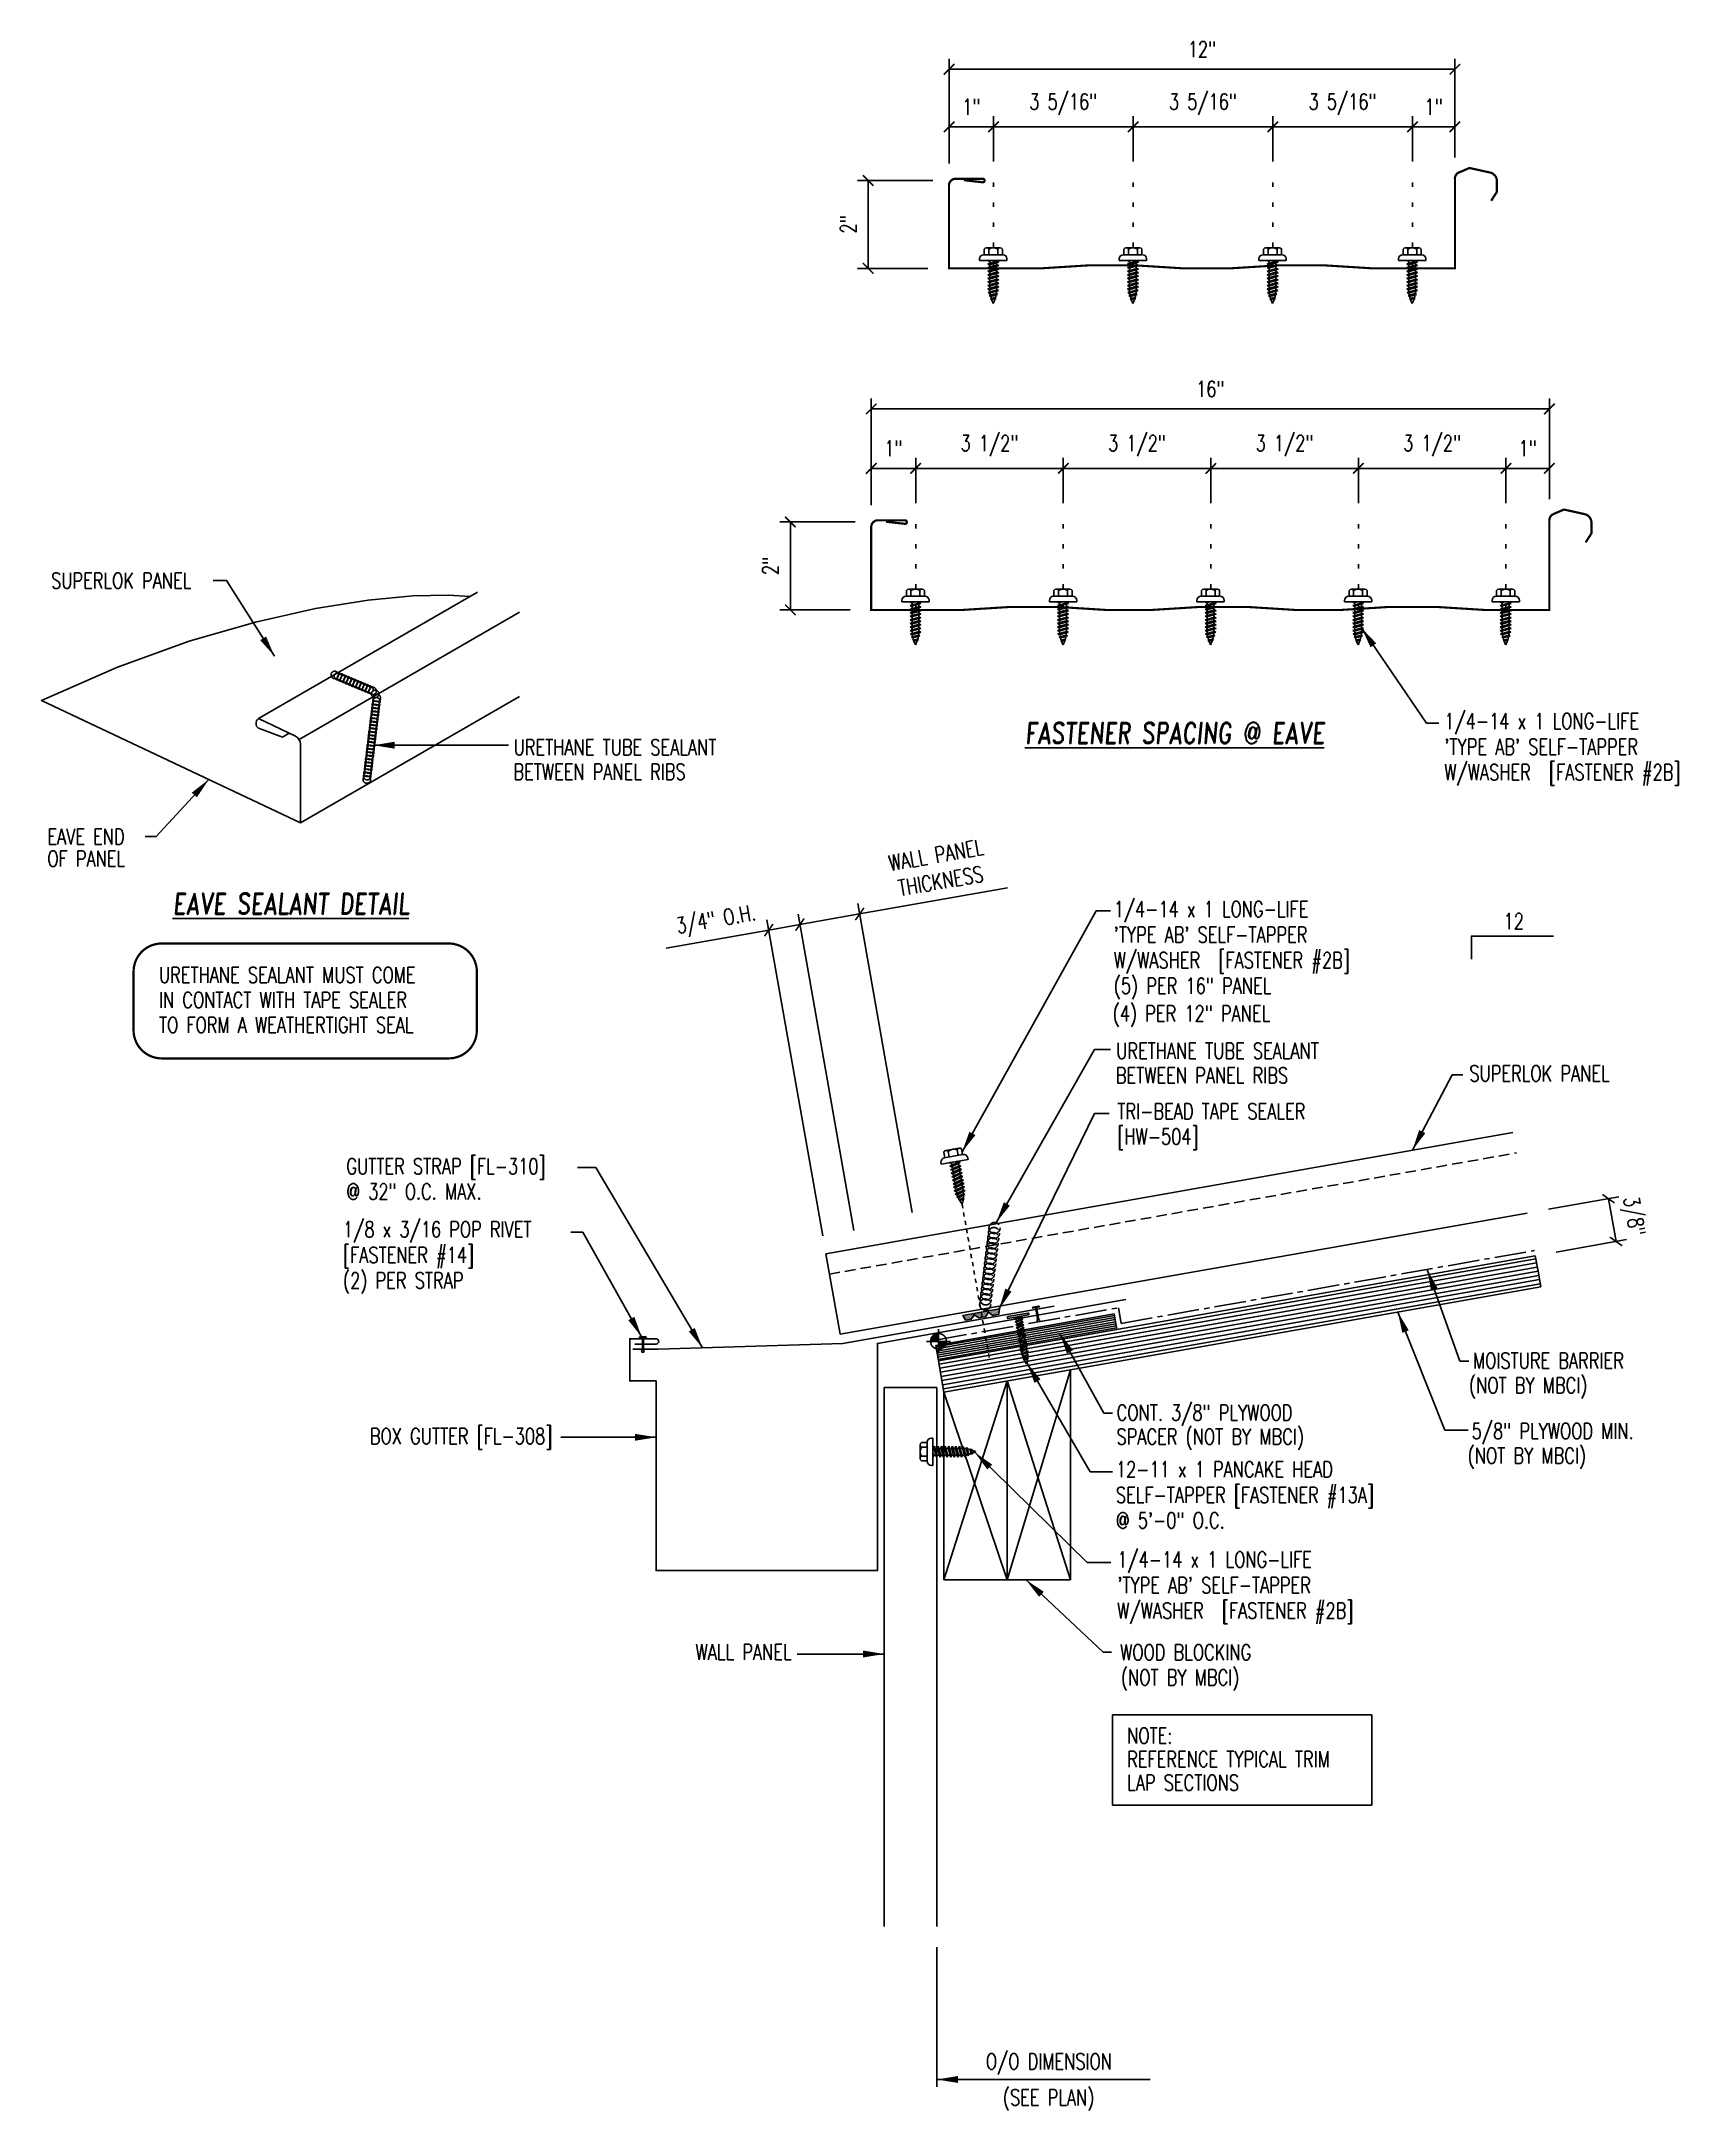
# Model space of a CAD drawing. Header units: inches. Extents: x 2.8 to 41.6, y 5.8 to 54.9.
import ezdxf
from ezdxf.enums import TextEntityAlignment as Align

# ---------------------------------------------------------------- set-up
doc = ezdxf.new("R2010")
doc.units = ezdxf.units.IN
doc.header["$MEASUREMENT"] = 0
for name, pattern in [('CENTER2', [1.125, 0.75, -0.125, 0.125, -0.125]), ('DASH3', [0.125, 0.0625, -0.0625]), ('DOT2', [0.125, 0, -0.125]), ('HIDDEN2', [0.1875, 0.125, -0.0625])]:
    doc.linetypes.add(name, pattern=pattern)
for name, color, linetype in [('BARRIER', 253, 'CENTER2'), ('DIM', 2, 'Continuous'), ('FASTENER', 9, 'Continuous'), ('LABEL', 6, 'Continuous'), ('MARK', 1, 'Continuous'), ('PANEL', 11, 'Continuous'), ('SEALANT', 253, 'CENTER2'), ('SECTION', 11, 'Continuous'), ('TAPE', 8, 'Continuous'), ('TEXT', 2, 'Continuous'), ('TRIM', 6, 'Continuous'), ('WOOD', 3, 'Continuous')]:
    doc.layers.add(name, color=color, linetype=linetype)
doc.styles.add('ROMAND', font='romand', dxfattribs={"height": 0.075})
doc.styles.add('TEXT', font='SIMPLEX', dxfattribs={"width": 0.75, "height": 6})
doc.styles.add('TEXT1', font='ROMANS.shx', dxfattribs={"width": 0.75, "height": 0.375})
doc.dimstyles.new('DETAIL', dxfattribs={"dimscale": 4, "dimtxt": 0.375, "dimasz": 0.0625, "dimexe": 0.0625, "dimexo": 0.125, "dimgap": 0.0625, "dimtad": 1, "dimdec": 4, "dimzin": 3, "dimdsep": 46, "dimlunit": 4, "dimtxsty": 'TEXT1', "dimblk": 'ARCHTICK', "dimcen": 0.0625, "dimclrd": 7, "dimclre": 7, "dimclrt": 2, "dimadec": 0, "dimazin": 0, "dimtfac": 0.59375, "dimtdec": 4, "dimtmove": 0, "dimatfit": 3, "dimfxl": 0, "dimfrac": 2, "dimtolj": 1, "dimtzin": 3, "dimarcsym": 0})
doc.dimstyles.new('DETAIL$7', dxfattribs={"dimscale": 4, "dimtxt": 6, "dimasz": 0.125, "dimexe": 0.0625, "dimexo": 0.125, "dimgap": 0.0625, "dimtad": 1, "dimdec": 5, "dimzin": 3, "dimdsep": 46, "dimlunit": 4, "dimtxsty": 'TEXT', "dimblk": 'ARCHTICK', "dimcen": 0.0625, "dimclrd": 7, "dimclre": 7, "dimclrt": 2, "dimadec": 0, "dimazin": 0, "dimtfac": 0.666667, "dimtdec": 5, "dimtmove": 0, "dimatfit": 3, "dimfxl": 0, "dimfrac": 2, "dimtolj": 1, "dimtzin": 3, "dimarcsym": 0})

msp = doc.modelspace()

# ---------------------------------------------------------------- texts
at = {"color": 2, "insert": (30.333, 54.68079), "char_height": 0.375, "attachment_point": 5, "style": 'TEXT1'}
msp.add_mtext('\\A1;12"', dxfattribs=at)
at = {"layer": 'DIM', "color": 2, "insert": (30.53123, 46.62167), "char_height": 0.375, "attachment_point": 5, "style": 'TEXT1'}
msp.add_mtext('\\A1;16"', dxfattribs=at)
at = {"layer": 'DIM', "color": 2, "insert": (24.08075, 35.25737), "char_height": 0.375, "attachment_point": 5, "rotation": 10, "style": 'TEXT1'}
msp.add_mtext('\\A1;{WALL PANEL}\\P{THICKNESS}', dxfattribs=at)
at = {"layer": 'TEXT', "style": 'TEXT1', "width": 0.75}
for s, p in [('SUPERLOK PANEL', (3.03462, 41.88739)), ('URETHANE TUBE SEALANT', (14.00564, 37.93403)), ('BETWEEN PANEL RIBS', (13.99946, 37.35229)), ('EAVE END ', (2.94617, 35.81531)), ('OF PANEL', (2.94617, 35.29121)), ('(4) PER 12" PANEL', (28.21684, 31.61697)), ('URETHANE TUBE SEALANT', (28.29797, 30.73092)), ('BETWEEN PANEL RIBS', (28.29179, 30.14918)), ('SUPERLOK PANEL', (36.67724, 30.1956)), ('GUTTER STRAP [FL-310]', (10.03793, 27.99464)), ('@ 32" O.C. MAX.', (10.03793, 27.39464)), ('MOISTURE BARRIER', (36.76149, 23.38246)), ('(NOT BY MBCI)', (36.66923, 22.79864)), ('CONT. 3/8" PLYWOOD', (28.30994, 22.14925)), ('5/8" PLYWOOD MIN.', (36.73004, 21.71217)), ('SPACER (NOT BY MBCI)', (28.3065, 21.57927)), ('(NOT BY MBCI)', (36.63778, 21.12835)), ('WOOD BLOCKING', (28.39374, 16.46287)), ('(NOT BY MBCI)', (28.41382, 15.86576)), ('O/O DIMENSION', (25.20913, 6.75624)), ('(SEE PLAN)', (25.61204, 5.90259))]:
    msp.add_text(s, height=0.375, dxfattribs=at).set_placement(p)
for s, p in [('BOX GUTTER [FL-308]', (14.92415, 21.59053)), ('WALL PANEL', (20.59886, 16.46899))]:
    msp.add_text(s, height=0.375, dxfattribs=at).set_placement(p, align=Align.RIGHT)
at = {"layer": 'TEXT', "color": 2, "char_height": 0.375, "attachment_point": 5, "style": 'TEXT1'}
for s, insert, rotation in [('\\A1;3/4" O.H.', (18.81262, 33.98704), 10), ('\\A1;3/8"', (40.53151, 26.98653), 280)]:
    msp.add_mtext(s, dxfattribs=dict(at, insert=insert, rotation=rotation))

# ---------------------------------------------------------------- blocks, each defined once
blk = doc.blocks.new('*X1')
at = {"color": 0}
for p, q in [((-0.434, 0.135), (-0.434, 0.135)), ((-0.434, 0.123), (-0.434, 0.123)), ((-0.422, 0.141), (-0.422, 0.141)), ((-0.422, 0.129), (-0.422, 0.129)), ((-0.422, 0.117), (-0.422, 0.117)), ((-0.422, 0.105), (-0.422, 0.105)), ((-0.422, 0.094), (-0.422, 0.094)), ((-0.422, 0.082), (-0.422, 0.082)), ((-0.41, 0.135), (-0.41, 0.135)), ((-0.41, 0.123), (-0.41, 0.123)), ((-0.41, 0.111), (-0.41, 0.111)), ((-0.41, 0.1), (-0.41, 0.1)), ((-0.41, 0.088), (-0.41, 0.088)), ((-0.41, 0.076), (-0.41, 0.076)), ((-0.41, 0.064), (-0.41, 0.064)), ((-0.41, 0.053), (-0.41, 0.053)), ((-0.41, 0.041), (-0.41, 0.041)), ((-0.398, 0.141), (-0.398, 0.141)), ((-0.398, 0.129), (-0.398, 0.129)), ((-0.398, 0.117), (-0.398, 0.117)), ((-0.398, 0.105), (-0.398, 0.105)), ((-0.398, 0.094), (-0.398, 0.094)), ((-0.398, 0.082), (-0.398, 0.082)), ((-0.398, 0.07), (-0.398, 0.07)), ((-0.398, 0.059), (-0.398, 0.059)), ((-0.398, 0.047), (-0.398, 0.047)), ((-0.398, 0.035), (-0.398, 0.035)), ((-0.398, 0.023), (-0.398, 0.023)), ((-0.387, 0.135), (-0.387, 0.135)), ((-0.387, 0.123), (-0.387, 0.123)), ((-0.387, 0.111), (-0.387, 0.111)), ((-0.387, 0.1), (-0.387, 0.1)), ((-0.387, 0.088), (-0.387, 0.088)), ((-0.387, 0.076), (-0.387, 0.076)), ((-0.387, 0.064), (-0.387, 0.064)), ((-0.387, 0.053), (-0.387, 0.053)), ((-0.387, 0.041), (-0.387, 0.041)), ((-0.387, 0.029), (-0.387, 0.029)), ((-0.375, 0.141), (-0.375, 0.141)), ((-0.375, 0.129), (-0.375, 0.129)), ((-0.375, 0.117), (-0.375, 0.117)), ((-0.375, 0.105), (-0.375, 0.105)), ((-0.375, 0.094), (-0.375, 0.094)), ((-0.375, 0.082), (-0.375, 0.082)), ((-0.375, 0.07), (-0.375, 0.07)), ((-0.375, 0.059), (-0.375, 0.059)), ((-0.375, 0.047), (-0.375, 0.047)), ((-0.375, 0.035), (-0.375, 0.035)), ((-0.375, 0.023), (-0.375, 0.023)), ((-0.363, 0.135), (-0.363, 0.135)), ((-0.363, 0.123), (-0.363, 0.123)), ((-0.363, 0.111), (-0.363, 0.111)), ((-0.363, 0.1), (-0.363, 0.1)), ((-0.363, 0.088), (-0.363, 0.088)), ((-0.363, 0.076), (-0.363, 0.076)), ((-0.363, 0.064), (-0.363, 0.064)), ((-0.363, 0.053), (-0.363, 0.053)), ((-0.363, 0.041), (-0.363, 0.041)), ((-0.363, 0.029), (-0.363, 0.029)), ((-0.352, 0.141), (-0.352, 0.141)), ((-0.352, 0.129), (-0.352, 0.129)), ((-0.352, 0.117), (-0.352, 0.117)), ((-0.352, 0.105), (-0.352, 0.105)), ((-0.352, 0.094), (-0.352, 0.094)), ((-0.352, 0.082), (-0.352, 0.082)), ((-0.352, 0.07), (-0.352, 0.07)), ((-0.352, 0.059), (-0.352, 0.059)), ((-0.352, 0.047), (-0.352, 0.047)), ((-0.352, 0.035), (-0.352, 0.035)), ((-0.352, 0.023), (-0.352, 0.023)), ((-0.34, 0.135), (-0.34, 0.135)), ((-0.34, 0.123), (-0.34, 0.123)), ((-0.34, 0.111), (-0.34, 0.111)), ((-0.34, 0.1), (-0.34, 0.1)), ((-0.34, 0.088), (-0.34, 0.088)), ((-0.34, 0.076), (-0.34, 0.076)), ((-0.34, 0.064), (-0.34, 0.064)), ((-0.34, 0.053), (-0.34, 0.053)), ((-0.34, 0.041), (-0.34, 0.041)), ((-0.34, 0.029), (-0.34, 0.029)), ((-0.328, 0.141), (-0.328, 0.141)), ((-0.328, 0.129), (-0.328, 0.129)), ((-0.328, 0.117), (-0.328, 0.117)), ((-0.328, 0.105), (-0.328, 0.105)), ((-0.328, 0.094), (-0.328, 0.094)), ((-0.328, 0.082), (-0.328, 0.082)), ((-0.328, 0.07), (-0.328, 0.07)), ((-0.328, 0.059), (-0.328, 0.059)), ((-0.328, 0.047), (-0.328, 0.047)), ((-0.328, 0.035), (-0.328, 0.035)), ((-0.328, 0.023), (-0.328, 0.023)), ((-0.316, 0.135), (-0.316, 0.135)), ((-0.316, 0.123), (-0.316, 0.123)), ((-0.316, 0.111), (-0.316, 0.111)), ((-0.316, 0.1), (-0.316, 0.1)), ((-0.316, 0.088), (-0.316, 0.088)), ((-0.316, 0.076), (-0.316, 0.076)), ((-0.316, 0.064), (-0.316, 0.064)), ((-0.316, 0.053), (-0.316, 0.053)), ((-0.316, 0.041), (-0.316, 0.041)), ((-0.316, 0.029), (-0.316, 0.029)), ((-0.305, 0.141), (-0.305, 0.141)), ((-0.305, 0.129), (-0.305, 0.129)), ((-0.305, 0.117), (-0.305, 0.117)), ((-0.305, 0.105), (-0.305, 0.105)), ((-0.305, 0.094), (-0.305, 0.094)), ((-0.305, 0.082), (-0.305, 0.082)), ((-0.305, 0.07), (-0.305, 0.07)), ((-0.305, 0.059), (-0.305, 0.059)), ((-0.305, 0.047), (-0.305, 0.047)), ((-0.305, 0.035), (-0.305, 0.035)), ((-0.305, 0.023), (-0.305, 0.023)), ((-0.293, 0.135), (-0.293, 0.135)), ((-0.293, 0.123), (-0.293, 0.123)), ((-0.293, 0.111), (-0.293, 0.111)), ((-0.293, 0.1), (-0.293, 0.1)), ((-0.293, 0.088), (-0.293, 0.088)), ((-0.293, 0.076), (-0.293, 0.076)), ((-0.293, 0.064), (-0.293, 0.064)), ((-0.293, 0.053), (-0.293, 0.053)), ((-0.293, 0.041), (-0.293, 0.041)), ((-0.293, 0.029), (-0.293, 0.029)), ((-0.281, 0.141), (-0.281, 0.141)), ((-0.281, 0.129), (-0.281, 0.129)), ((-0.281, 0.117), (-0.281, 0.117)), ((-0.281, 0.105), (-0.281, 0.105)), ((-0.281, 0.094), (-0.281, 0.094)), ((-0.281, 0.082), (-0.281, 0.082)), ((-0.281, 0.07), (-0.281, 0.07)), ((-0.281, 0.059), (-0.281, 0.059)), ((-0.281, 0.047), (-0.281, 0.047)), ((-0.281, 0.035), (-0.281, 0.035)), ((-0.281, 0.023), (-0.281, 0.023)), ((-0.27, 0.135), (-0.27, 0.135)), ((-0.27, 0.123), (-0.27, 0.123)), ((-0.27, 0.111), (-0.27, 0.111)), ((-0.27, 0.1), (-0.27, 0.1)), ((-0.27, 0.088), (-0.27, 0.088)), ((-0.27, 0.076), (-0.27, 0.076)), ((-0.27, 0.064), (-0.27, 0.064)), ((-0.27, 0.053), (-0.27, 0.053)), ((-0.27, 0.041), (-0.27, 0.041)), ((-0.27, 0.029), (-0.27, 0.029)), ((-0.258, 0.141), (-0.258, 0.141)), ((-0.258, 0.129), (-0.258, 0.129)), ((-0.258, 0.117), (-0.258, 0.117)), ((-0.258, 0.105), (-0.258, 0.105)), ((-0.258, 0.094), (-0.258, 0.094)), ((-0.258, 0.082), (-0.258, 0.082)), ((-0.258, 0.07), (-0.258, 0.07)), ((-0.258, 0.059), (-0.258, 0.059)), ((-0.258, 0.047), (-0.258, 0.047)), ((-0.258, 0.035), (-0.258, 0.035)), ((-0.258, 0.023), (-0.258, 0.023)), ((-0.246, 0.135), (-0.246, 0.135)), ((-0.246, 0.123), (-0.246, 0.123)), ((-0.246, 0.111), (-0.246, 0.111)), ((-0.246, 0.1), (-0.246, 0.1)), ((-0.246, 0.088), (-0.246, 0.088)), ((-0.246, 0.076), (-0.246, 0.076)), ((-0.246, 0.064), (-0.246, 0.064)), ((-0.246, 0.053), (-0.246, 0.053)), ((-0.246, 0.041), (-0.246, 0.041)), ((-0.234, 0.141), (-0.234, 0.141)), ((-0.234, 0.129), (-0.234, 0.129)), ((-0.234, 0.117), (-0.234, 0.117)), ((-0.234, 0.105), (-0.234, 0.105)), ((-0.234, 0.094), (-0.234, 0.094)), ((-0.234, 0.082), (-0.234, 0.082)), ((-0.234, 0.07), (-0.234, 0.07)), ((-0.234, 0.059), (-0.234, 0.059)), ((-0.234, 0.047), (-0.234, 0.047)), ((-0.223, 0.135), (-0.223, 0.135)), ((-0.223, 0.123), (-0.223, 0.123)), ((-0.223, 0.111), (-0.223, 0.111)), ((-0.223, 0.1), (-0.223, 0.1)), ((-0.223, 0.088), (-0.223, 0.088)), ((-0.223, 0.076), (-0.223, 0.076)), ((-0.223, 0.064), (-0.223, 0.064)), ((-0.211, 0.141), (-0.211, 0.141)), ((-0.211, 0.129), (-0.211, 0.129)), ((-0.211, 0.117), (-0.211, 0.117)), ((-0.211, 0.105), (-0.211, 0.105)), ((-0.211, 0.094), (-0.211, 0.094)), ((-0.211, 0.082), (-0.211, 0.082)), ((-0.211, 0.07), (-0.211, 0.07)), ((-0.199, 0.135), (-0.199, 0.135)), ((-0.199, 0.123), (-0.199, 0.123)), ((-0.199, 0.111), (-0.199, 0.111)), ((-0.199, 0.1), (-0.199, 0.1)), ((-0.199, 0.088), (-0.199, 0.088)), ((-0.188, 0.141), (-0.188, 0.141)), ((-0.188, 0.129), (-0.188, 0.129)), ((-0.188, 0.117), (-0.188, 0.117)), ((-0.188, 0.105), (-0.188, 0.105)), ((-0.188, 0.094), (-0.188, 0.094)), ((-0.176, 0.135), (-0.176, 0.135)), ((-0.176, 0.123), (-0.176, 0.123)), ((-0.176, 0.111), (-0.176, 0.111)), ((-0.164, 0.141), (-0.164, 0.141)), ((-0.164, 0.129), (-0.164, 0.129)), ((-0.164, 0.117), (-0.164, 0.117)), ((-0.164, 0.105), (-0.164, 0.105)), ((-0.152, 0.135), (-0.152, 0.135)), ((-0.152, 0.123), (-0.152, 0.123)), ((-0.152, 0.111), (-0.152, 0.111)), ((-0.152, 0.1), (-0.152, 0.1)), ((-0.141, 0.141), (-0.141, 0.141)), ((-0.141, 0.129), (-0.141, 0.129)), ((-0.141, 0.117), (-0.141, 0.117)), ((-0.141, 0.105), (-0.141, 0.105)), ((-0.141, 0.094), (-0.141, 0.094)), ((-0.141, 0.082), (-0.141, 0.082)), ((-0.129, 0.135), (-0.129, 0.135)), ((-0.129, 0.123), (-0.129, 0.123)), ((-0.129, 0.111), (-0.129, 0.111)), ((-0.129, 0.1), (-0.129, 0.1)), ((-0.129, 0.088), (-0.129, 0.088)), ((-0.129, 0.076), (-0.129, 0.076)), ((-0.117, 0.141), (-0.117, 0.141)), ((-0.117, 0.129), (-0.117, 0.129)), ((-0.117, 0.117), (-0.117, 0.117)), ((-0.117, 0.105), (-0.117, 0.105)), ((-0.117, 0.094), (-0.117, 0.094)), ((-0.117, 0.082), (-0.117, 0.082)), ((-0.117, 0.07), (-0.117, 0.07)), ((-0.117, 0.059), (-0.117, 0.059)), ((-0.105, 0.135), (-0.105, 0.135)), ((-0.105, 0.123), (-0.105, 0.123)), ((-0.105, 0.111), (-0.105, 0.111)), ((-0.105, 0.1), (-0.105, 0.1)), ((-0.105, 0.088), (-0.105, 0.088)), ((-0.105, 0.076), (-0.105, 0.076)), ((-0.105, 0.064), (-0.105, 0.064)), ((-0.105, 0.053), (-0.105, 0.053)), ((-0.094, 0.141), (-0.094, 0.141)), ((-0.094, 0.129), (-0.094, 0.129)), ((-0.094, 0.117), (-0.094, 0.117)), ((-0.094, 0.105), (-0.094, 0.105)), ((-0.094, 0.094), (-0.094, 0.094)), ((-0.094, 0.082), (-0.094, 0.082)), ((-0.094, 0.07), (-0.094, 0.07)), ((-0.094, 0.059), (-0.094, 0.059)), ((-0.094, 0.047), (-0.094, 0.047)), ((-0.094, 0.035), (-0.094, 0.035)), ((-0.082, 0.135), (-0.082, 0.135)), ((-0.082, 0.123), (-0.082, 0.123)), ((-0.082, 0.111), (-0.082, 0.111)), ((-0.082, 0.1), (-0.082, 0.1)), ((-0.082, 0.088), (-0.082, 0.088)), ((-0.082, 0.076), (-0.082, 0.076)), ((-0.082, 0.064), (-0.082, 0.064)), ((-0.082, 0.053), (-0.082, 0.053)), ((-0.082, 0.041), (-0.082, 0.041)), ((-0.082, 0.029), (-0.082, 0.029)), ((-0.07, 0.141), (-0.07, 0.141)), ((-0.07, 0.129), (-0.07, 0.129)), ((-0.07, 0.117), (-0.07, 0.117)), ((-0.07, 0.105), (-0.07, 0.105)), ((-0.07, 0.094), (-0.07, 0.094)), ((-0.07, 0.082), (-0.07, 0.082)), ((-0.07, 0.07), (-0.07, 0.07)), ((-0.07, 0.059), (-0.07, 0.059)), ((-0.07, 0.047), (-0.07, 0.047)), ((-0.07, 0.035), (-0.07, 0.035)), ((-0.07, 0.023), (-0.07, 0.023)), ((-0.059, 0.135), (-0.059, 0.135)), ((-0.059, 0.123), (-0.059, 0.123)), ((-0.059, 0.111), (-0.059, 0.111)), ((-0.059, 0.1), (-0.059, 0.1)), ((-0.059, 0.088), (-0.059, 0.088)), ((-0.059, 0.076), (-0.059, 0.076)), ((-0.059, 0.064), (-0.059, 0.064)), ((-0.059, 0.053), (-0.059, 0.053)), ((-0.059, 0.041), (-0.059, 0.041)), ((-0.059, 0.029), (-0.059, 0.029)), ((-0.047, 0.141), (-0.047, 0.141)), ((-0.047, 0.129), (-0.047, 0.129)), ((-0.047, 0.117), (-0.047, 0.117)), ((-0.047, 0.105), (-0.047, 0.105)), ((-0.047, 0.094), (-0.047, 0.094)), ((-0.047, 0.082), (-0.047, 0.082)), ((-0.047, 0.07), (-0.047, 0.07)), ((-0.047, 0.059), (-0.047, 0.059)), ((-0.047, 0.047), (-0.047, 0.047)), ((-0.047, 0.035), (-0.047, 0.035)), ((-0.047, 0.023), (-0.047, 0.023)), ((-0.035, 0.135), (-0.035, 0.135)), ((-0.035, 0.123), (-0.035, 0.123)), ((-0.035, 0.111), (-0.035, 0.111)), ((-0.035, 0.1), (-0.035, 0.1)), ((-0.035, 0.088), (-0.035, 0.088)), ((-0.035, 0.076), (-0.035, 0.076)), ((-0.035, 0.064), (-0.035, 0.064)), ((-0.035, 0.053), (-0.035, 0.053)), ((-0.035, 0.041), (-0.035, 0.041)), ((-0.035, 0.029), (-0.035, 0.029)), ((-0.023, 0.141), (-0.023, 0.141)), ((-0.023, 0.129), (-0.023, 0.129)), ((-0.023, 0.117), (-0.023, 0.117)), ((-0.023, 0.105), (-0.023, 0.105)), ((-0.023, 0.094), (-0.023, 0.094)), ((-0.023, 0.082), (-0.023, 0.082)), ((-0.023, 0.07), (-0.023, 0.07)), ((-0.023, 0.059), (-0.023, 0.059)), ((-0.023, 0.047), (-0.023, 0.047)), ((-0.023, 0.035), (-0.023, 0.035)), ((-0.023, 0.023), (-0.023, 0.023)), ((-0.012, 0.135), (-0.012, 0.135)), ((-0.012, 0.123), (-0.012, 0.123)), ((-0.012, 0.111), (-0.012, 0.111)), ((-0.012, 0.1), (-0.012, 0.1)), ((-0.012, 0.088), (-0.012, 0.088)), ((-0.012, 0.076), (-0.012, 0.076)), ((-0.012, 0.064), (-0.012, 0.064)), ((-0.012, 0.053), (-0.012, 0.053)), ((-0.012, 0.041), (-0.012, 0.041)), ((-0.012, 0.029), (-0.012, 0.029)), ((0, 0.141), (0, 0.141)), ((0, 0.129), (0, 0.129)), ((0, 0.117), (0, 0.117)), ((0, 0.105), (0, 0.105)), ((0, 0.094), (0, 0.094)), ((0, 0.082), (0, 0.082)), ((0, 0.07), (0, 0.07)), ((0, 0.059), (0, 0.059)), ((0, 0.047), (0, 0.047)), ((0, 0.035), (0, 0.035)), ((0, 0.023), (0, 0.023)), ((0.012, 0.135), (0.012, 0.135)), ((0.012, 0.123), (0.012, 0.123)), ((0.012, 0.111), (0.012, 0.111)), ((0.012, 0.1), (0.012, 0.1)), ((0.012, 0.088), (0.012, 0.088)), ((0.012, 0.076), (0.012, 0.076)), ((0.012, 0.064), (0.012, 0.064)), ((0.012, 0.053), (0.012, 0.053)), ((0.012, 0.041), (0.012, 0.041)), ((0.012, 0.029), (0.012, 0.029)), ((0.023, 0.141), (0.023, 0.141)), ((0.023, 0.129), (0.023, 0.129)), ((0.023, 0.117), (0.023, 0.117)), ((0.023, 0.105), (0.023, 0.105)), ((0.023, 0.094), (0.023, 0.094)), ((0.023, 0.082), (0.023, 0.082)), ((0.023, 0.07), (0.023, 0.07)), ((0.023, 0.059), (0.023, 0.059)), ((0.023, 0.047), (0.023, 0.047)), ((0.023, 0.035), (0.023, 0.035)), ((0.023, 0.023), (0.023, 0.023)), ((0.035, 0.135), (0.035, 0.135)), ((0.035, 0.123), (0.035, 0.123)), ((0.035, 0.111), (0.035, 0.111)), ((0.035, 0.1), (0.035, 0.1)), ((0.035, 0.088), (0.035, 0.088)), ((0.035, 0.076), (0.035, 0.076)), ((0.035, 0.064), (0.035, 0.064)), ((0.035, 0.053), (0.035, 0.053)), ((0.035, 0.041), (0.035, 0.041)), ((0.035, 0.029), (0.035, 0.029)), ((0.047, 0.141), (0.047, 0.141)), ((0.047, 0.129), (0.047, 0.129)), ((0.047, 0.117), (0.047, 0.117)), ((0.047, 0.105), (0.047, 0.105)), ((0.047, 0.094), (0.047, 0.094)), ((0.047, 0.082), (0.047, 0.082)), ((0.047, 0.07), (0.047, 0.07)), ((0.047, 0.059), (0.047, 0.059)), ((0.047, 0.047), (0.047, 0.047)), ((0.047, 0.035), (0.047, 0.035)), ((0.047, 0.023), (0.047, 0.023)), ((0.059, 0.135), (0.059, 0.135)), ((0.059, 0.123), (0.059, 0.123)), ((0.059, 0.111), (0.059, 0.111)), ((0.059, 0.1), (0.059, 0.1)), ((0.059, 0.088), (0.059, 0.088)), ((0.059, 0.076), (0.059, 0.076)), ((0.059, 0.064), (0.059, 0.064)), ((0.059, 0.053), (0.059, 0.053)), ((0.059, 0.041), (0.059, 0.041)), ((0.059, 0.029), (0.059, 0.029)), ((0.07, 0.141), (0.07, 0.141)), ((0.07, 0.129), (0.07, 0.129)), ((0.07, 0.117), (0.07, 0.117)), ((0.07, 0.105), (0.07, 0.105)), ((0.07, 0.094), (0.07, 0.094)), ((0.07, 0.082), (0.07, 0.082)), ((0.07, 0.07), (0.07, 0.07)), ((0.07, 0.059), (0.07, 0.059)), ((0.07, 0.047), (0.07, 0.047)), ((0.07, 0.035), (0.07, 0.035)), ((0.07, 0.023), (0.07, 0.023)), ((0.082, 0.135), (0.082, 0.135)), ((0.082, 0.123), (0.082, 0.123)), ((0.082, 0.111), (0.082, 0.111)), ((0.082, 0.1), (0.082, 0.1)), ((0.082, 0.088), (0.082, 0.088)), ((0.082, 0.076), (0.082, 0.076)), ((0.082, 0.064), (0.082, 0.064)), ((0.082, 0.053), (0.082, 0.053)), ((0.082, 0.041), (0.082, 0.041)), ((0.082, 0.029), (0.082, 0.029)), ((0.094, 0.141), (0.094, 0.141)), ((0.094, 0.129), (0.094, 0.129)), ((0.094, 0.117), (0.094, 0.117)), ((0.094, 0.105), (0.094, 0.105)), ((0.094, 0.094), (0.094, 0.094)), ((0.094, 0.082), (0.094, 0.082)), ((0.094, 0.07), (0.094, 0.07)), ((0.094, 0.059), (0.094, 0.059)), ((0.094, 0.047), (0.094, 0.047)), ((0.094, 0.035), (0.094, 0.035)), ((0.105, 0.135), (0.105, 0.135)), ((0.105, 0.123), (0.105, 0.123)), ((0.105, 0.111), (0.105, 0.111)), ((0.105, 0.1), (0.105, 0.1)), ((0.105, 0.088), (0.105, 0.088)), ((0.105, 0.076), (0.105, 0.076)), ((0.105, 0.064), (0.105, 0.064)), ((0.105, 0.053), (0.105, 0.053)), ((0.117, 0.141), (0.117, 0.141)), ((0.117, 0.129), (0.117, 0.129)), ((0.117, 0.117), (0.117, 0.117)), ((0.117, 0.105), (0.117, 0.105)), ((0.117, 0.094), (0.117, 0.094)), ((0.117, 0.082), (0.117, 0.082)), ((0.117, 0.07), (0.117, 0.07)), ((0.117, 0.059), (0.117, 0.059)), ((0.129, 0.135), (0.129, 0.135)), ((0.129, 0.123), (0.129, 0.123)), ((0.129, 0.111), (0.129, 0.111)), ((0.129, 0.1), (0.129, 0.1)), ((0.129, 0.088), (0.129, 0.088)), ((0.129, 0.076), (0.129, 0.076)), ((0.141, 0.141), (0.141, 0.141)), ((0.141, 0.129), (0.141, 0.129)), ((0.141, 0.117), (0.141, 0.117)), ((0.141, 0.105), (0.141, 0.105)), ((0.141, 0.094), (0.141, 0.094)), ((0.141, 0.082), (0.141, 0.082)), ((0.152, 0.135), (0.152, 0.135)), ((0.152, 0.123), (0.152, 0.123)), ((0.152, 0.111), (0.152, 0.111)), ((0.152, 0.1), (0.152, 0.1)), ((0.164, 0.141), (0.164, 0.141)), ((0.164, 0.129), (0.164, 0.129)), ((0.164, 0.117), (0.164, 0.117)), ((0.164, 0.105), (0.164, 0.105)), ((0.176, 0.135), (0.176, 0.135)), ((0.176, 0.123), (0.176, 0.123)), ((0.176, 0.111), (0.176, 0.111)), ((0.188, 0.141), (0.188, 0.141)), ((0.188, 0.129), (0.188, 0.129)), ((0.188, 0.117), (0.188, 0.117)), ((0.188, 0.105), (0.188, 0.105)), ((0.188, 0.094), (0.188, 0.094)), ((0.199, 0.135), (0.199, 0.135)), ((0.199, 0.123), (0.199, 0.123)), ((0.199, 0.111), (0.199, 0.111)), ((0.199, 0.1), (0.199, 0.1)), ((0.199, 0.088), (0.199, 0.088)), ((0.211, 0.141), (0.211, 0.141)), ((0.211, 0.129), (0.211, 0.129)), ((0.211, 0.117), (0.211, 0.117)), ((0.211, 0.105), (0.211, 0.105)), ((0.211, 0.094), (0.211, 0.094)), ((0.211, 0.082), (0.211, 0.082)), ((0.211, 0.07), (0.211, 0.07)), ((0.223, 0.135), (0.223, 0.135)), ((0.223, 0.123), (0.223, 0.123)), ((0.223, 0.111), (0.223, 0.111)), ((0.223, 0.1), (0.223, 0.1)), ((0.223, 0.088), (0.223, 0.088)), ((0.223, 0.076), (0.223, 0.076)), ((0.223, 0.064), (0.223, 0.064)), ((0.234, 0.141), (0.234, 0.141)), ((0.234, 0.129), (0.234, 0.129)), ((0.234, 0.117), (0.234, 0.117)), ((0.234, 0.105), (0.234, 0.105)), ((0.234, 0.094), (0.234, 0.094)), ((0.234, 0.082), (0.234, 0.082)), ((0.234, 0.07), (0.234, 0.07)), ((0.234, 0.059), (0.234, 0.059)), ((0.234, 0.047), (0.234, 0.047)), ((0.246, 0.135), (0.246, 0.135)), ((0.246, 0.123), (0.246, 0.123)), ((0.246, 0.111), (0.246, 0.111)), ((0.246, 0.1), (0.246, 0.1)), ((0.246, 0.088), (0.246, 0.088)), ((0.246, 0.076), (0.246, 0.076)), ((0.246, 0.064), (0.246, 0.064)), ((0.246, 0.053), (0.246, 0.053)), ((0.246, 0.041), (0.246, 0.041)), ((0.258, 0.141), (0.258, 0.141)), ((0.258, 0.129), (0.258, 0.129)), ((0.258, 0.117), (0.258, 0.117)), ((0.258, 0.105), (0.258, 0.105)), ((0.258, 0.094), (0.258, 0.094)), ((0.258, 0.082), (0.258, 0.082)), ((0.258, 0.07), (0.258, 0.07)), ((0.258, 0.059), (0.258, 0.059)), ((0.258, 0.047), (0.258, 0.047)), ((0.258, 0.035), (0.258, 0.035)), ((0.258, 0.023), (0.258, 0.023)), ((0.27, 0.135), (0.27, 0.135)), ((0.27, 0.123), (0.27, 0.123)), ((0.27, 0.111), (0.27, 0.111)), ((0.27, 0.1), (0.27, 0.1)), ((0.27, 0.088), (0.27, 0.088)), ((0.27, 0.076), (0.27, 0.076)), ((0.27, 0.064), (0.27, 0.064)), ((0.27, 0.053), (0.27, 0.053)), ((0.27, 0.041), (0.27, 0.041)), ((0.27, 0.029), (0.27, 0.029)), ((0.281, 0.141), (0.281, 0.141)), ((0.281, 0.129), (0.281, 0.129)), ((0.281, 0.117), (0.281, 0.117)), ((0.281, 0.105), (0.281, 0.105)), ((0.281, 0.094), (0.281, 0.094)), ((0.281, 0.082), (0.281, 0.082)), ((0.281, 0.07), (0.281, 0.07)), ((0.281, 0.059), (0.281, 0.059)), ((0.281, 0.047), (0.281, 0.047)), ((0.281, 0.035), (0.281, 0.035)), ((0.281, 0.023), (0.281, 0.023)), ((0.293, 0.135), (0.293, 0.135)), ((0.293, 0.123), (0.293, 0.123)), ((0.293, 0.111), (0.293, 0.111)), ((0.293, 0.1), (0.293, 0.1)), ((0.293, 0.088), (0.293, 0.088)), ((0.293, 0.076), (0.293, 0.076)), ((0.293, 0.064), (0.293, 0.064)), ((0.293, 0.053), (0.293, 0.053)), ((0.293, 0.041), (0.293, 0.041)), ((0.293, 0.029), (0.293, 0.029)), ((0.305, 0.141), (0.305, 0.141)), ((0.305, 0.129), (0.305, 0.129)), ((0.305, 0.117), (0.305, 0.117)), ((0.305, 0.105), (0.305, 0.105)), ((0.305, 0.094), (0.305, 0.094)), ((0.305, 0.082), (0.305, 0.082)), ((0.305, 0.07), (0.305, 0.07)), ((0.305, 0.059), (0.305, 0.059)), ((0.305, 0.047), (0.305, 0.047)), ((0.305, 0.035), (0.305, 0.035)), ((0.305, 0.023), (0.305, 0.023)), ((0.316, 0.135), (0.316, 0.135)), ((0.316, 0.123), (0.316, 0.123)), ((0.316, 0.111), (0.316, 0.111)), ((0.316, 0.1), (0.316, 0.1)), ((0.316, 0.088), (0.316, 0.088)), ((0.316, 0.076), (0.316, 0.076)), ((0.316, 0.064), (0.316, 0.064)), ((0.316, 0.053), (0.316, 0.053)), ((0.316, 0.041), (0.316, 0.041)), ((0.316, 0.029), (0.316, 0.029)), ((0.328, 0.141), (0.328, 0.141)), ((0.328, 0.129), (0.328, 0.129)), ((0.328, 0.117), (0.328, 0.117)), ((0.328, 0.105), (0.328, 0.105)), ((0.328, 0.094), (0.328, 0.094)), ((0.328, 0.082), (0.328, 0.082)), ((0.328, 0.07), (0.328, 0.07)), ((0.328, 0.059), (0.328, 0.059)), ((0.328, 0.047), (0.328, 0.047)), ((0.328, 0.035), (0.328, 0.035)), ((0.328, 0.023), (0.328, 0.023)), ((0.34, 0.135), (0.34, 0.135)), ((0.34, 0.123), (0.34, 0.123)), ((0.34, 0.111), (0.34, 0.111)), ((0.34, 0.1), (0.34, 0.1)), ((0.34, 0.088), (0.34, 0.088)), ((0.34, 0.076), (0.34, 0.076)), ((0.34, 0.064), (0.34, 0.064)), ((0.34, 0.053), (0.34, 0.053)), ((0.34, 0.041), (0.34, 0.041)), ((0.34, 0.029), (0.34, 0.029)), ((0.352, 0.141), (0.352, 0.141)), ((0.352, 0.129), (0.352, 0.129)), ((0.352, 0.117), (0.352, 0.117)), ((0.352, 0.105), (0.352, 0.105)), ((0.352, 0.094), (0.352, 0.094)), ((0.352, 0.082), (0.352, 0.082)), ((0.352, 0.07), (0.352, 0.07)), ((0.352, 0.059), (0.352, 0.059)), ((0.352, 0.047), (0.352, 0.047)), ((0.352, 0.035), (0.352, 0.035)), ((0.352, 0.023), (0.352, 0.023)), ((0.363, 0.135), (0.363, 0.135)), ((0.363, 0.123), (0.363, 0.123)), ((0.363, 0.111), (0.363, 0.111)), ((0.363, 0.1), (0.363, 0.1)), ((0.363, 0.088), (0.363, 0.088)), ((0.363, 0.076), (0.363, 0.076)), ((0.363, 0.064), (0.363, 0.064)), ((0.363, 0.053), (0.363, 0.053)), ((0.363, 0.041), (0.363, 0.041)), ((0.363, 0.029), (0.363, 0.029)), ((0.375, 0.141), (0.375, 0.141)), ((0.375, 0.129), (0.375, 0.129)), ((0.375, 0.117), (0.375, 0.117)), ((0.375, 0.105), (0.375, 0.105)), ((0.375, 0.094), (0.375, 0.094)), ((0.375, 0.082), (0.375, 0.082)), ((0.375, 0.07), (0.375, 0.07)), ((0.375, 0.059), (0.375, 0.059)), ((0.375, 0.047), (0.375, 0.047)), ((0.375, 0.035), (0.375, 0.035)), ((0.375, 0.023), (0.375, 0.023)), ((0.387, 0.135), (0.387, 0.135)), ((0.387, 0.123), (0.387, 0.123)), ((0.387, 0.111), (0.387, 0.111)), ((0.387, 0.1), (0.387, 0.1)), ((0.387, 0.088), (0.387, 0.088)), ((0.387, 0.076), (0.387, 0.076)), ((0.387, 0.064), (0.387, 0.064)), ((0.387, 0.053), (0.387, 0.053)), ((0.387, 0.041), (0.387, 0.041)), ((0.387, 0.029), (0.387, 0.029)), ((0.398, 0.141), (0.398, 0.141)), ((0.398, 0.129), (0.398, 0.129)), ((0.398, 0.117), (0.398, 0.117)), ((0.398, 0.105), (0.398, 0.105)), ((0.398, 0.094), (0.398, 0.094)), ((0.398, 0.082), (0.398, 0.082)), ((0.398, 0.07), (0.398, 0.07)), ((0.398, 0.059), (0.398, 0.059)), ((0.398, 0.047), (0.398, 0.047)), ((0.398, 0.035), (0.398, 0.035)), ((0.398, 0.023), (0.398, 0.023)), ((0.41, 0.135), (0.41, 0.135)), ((0.41, 0.123), (0.41, 0.123)), ((0.41, 0.111), (0.41, 0.111)), ((0.41, 0.1), (0.41, 0.1)), ((0.41, 0.088), (0.41, 0.088)), ((0.41, 0.076), (0.41, 0.076)), ((0.41, 0.064), (0.41, 0.064)), ((0.41, 0.053), (0.41, 0.053)), ((0.41, 0.041), (0.41, 0.041)), ((0.422, 0.141), (0.422, 0.141)), ((0.422, 0.129), (0.422, 0.129)), ((0.422, 0.117), (0.422, 0.117)), ((0.422, 0.105), (0.422, 0.105)), ((0.422, 0.094), (0.422, 0.094)), ((0.422, 0.082), (0.422, 0.082)), ((0.434, 0.135), (0.434, 0.135)), ((0.434, 0.123), (0.434, 0.123))]:
    blk.add_line(p, q, dxfattribs=at)
blk = doc.blocks.new('MB_DBTAP')
at = {"layer": 'TAPE', "color": 9}
blk.add_lwpolyline([(-0.403, 0.018), (-0.442, 0.141), (0.442, 0.141), (0.403, 0.018), (0.26, 0.018), (0.17, 0.109), (0.079, 0.018), (0, 0.018), (-0.079, 0.018), (-0.17, 0.109), (-0.26, 0.018)], close=True, dxfattribs=at)
at = {"layer": 'TAPE', "color": 251}
blk.add_blockref('*X1', (0, 0), dxfattribs=at)
blk = doc.blocks.new('FZ6')
at = {"layer": 'FASTENER'}
for p, q in [((-0.324, 0.071), (-0.324, 0.037)), ((-0.324, 0.037), (0.324, 0.037)), ((-0.224, 0.171), (0.215, 0.171)), ((-0.215, 0.305), (-0.215, 0.171)), ((-0.161, 0.337), (0.161, 0.337)), ((-0.129, 0.035), (-0.124, 0.037)), ((-0.096, 0.017), (-0.129, 0.035)), ((-0.129, -0.049), (0.096, 0.015)), ((-0.124, 0.037), (-0.08, 0.037)), ((-0.107, 0.305), (-0.107, 0.171)), ((-0.096, 0.017), (-0.025, 0.037)), ((-0.08, 0.037), (0.08, 0.037)), ((-0.08, 0.021), (-0.08, -0.035)), ((0.08, 0.037), (0.08, 0.011)), ((0.129, -0.003), (0.096, 0.015)), ((0.107, 0.305), (0.107, 0.171)), ((0.215, 0.305), (0.215, 0.171)), ((0.324, 0.071), (0.324, 0.037)), ((-0.096, -0.068), (-0.129, -0.049)), ((-0.129, -0.134), (0.096, -0.069)), ((-0.096, -0.152), (-0.129, -0.134)), ((-0.129, -0.218), (0.096, -0.154)), ((-0.096, -0.237), (-0.129, -0.218)), ((-0.129, -0.303), (0.096, -0.238)), ((-0.096, -0.321), (-0.129, -0.303)), ((-0.129, -0.387), (0.096, -0.323)), ((-0.096, -0.406), (-0.129, -0.387)), ((-0.129, -0.471), (0.096, -0.407)), ((-0.096, -0.49), (-0.129, -0.471)), ((-0.096, -0.068), (0.129, -0.004)), ((-0.096, -0.152), (0.129, -0.088)), ((-0.096, -0.237), (0.129, -0.172)), ((-0.096, -0.321), (0.129, -0.257)), ((-0.096, -0.406), (0.129, -0.341)), ((-0.096, -0.49), (0.129, -0.426)), ((-0.08, -0.063), (-0.08, -0.12)), ((-0.08, -0.148), (-0.08, -0.204)), ((-0.08, -0.232), (-0.08, -0.288)), ((-0.08, -0.317), (-0.08, -0.373)), ((-0.08, -0.401), (-0.08, -0.457)), ((-0.08, -0.485), (-0.08, -0.542)), ((0.08, -0.016), (0.08, -0.074)), ((0.08, -0.102), (0.08, -0.158)), ((0.08, -0.186), (0.08, -0.243)), ((0.08, -0.27), (0.08, -0.327)), ((0.08, -0.355), (0.08, -0.412)), ((0.08, -0.44), (0.08, -0.496)), ((0.129, -0.088), (0.096, -0.069)), ((0.129, -0.172), (0.096, -0.154)), ((0.129, -0.257), (0.096, -0.238)), ((0.129, -0.341), (0.096, -0.323)), ((0.129, -0.426), (0.096, -0.407)), ((-0.129, -0.556), (0.096, -0.491)), ((-0.096, -0.575), (-0.129, -0.556)), ((-0.129, -0.64), (0.096, -0.576)), ((-0.096, -0.659), (-0.129, -0.64)), ((-0.121, -0.722), (0.092, -0.662)), ((-0.088, -0.741), (-0.121, -0.722)), ((-0.096, -0.575), (0.129, -0.51)), ((-0.096, -0.659), (0.129, -0.595)), ((-0.095, -0.799), (0.071, -0.752)), ((-0.061, -0.818), (-0.095, -0.799)), ((-0.088, -0.741), (0.125, -0.68)), ((-0.08, -0.57), (-0.08, -0.626)), ((-0.063, -0.877), (0.034, -0.847)), ((-0.029, -0.895), (-0.063, -0.877)), ((-0.061, -0.818), (0.104, -0.771)), ((-0.029, -0.895), (0.068, -0.866)), ((0.068, -0.866), (0.034, -0.847)), ((0.104, -0.771), (0.071, -0.752)), ((0.08, -0.524), (0.08, -0.58)), ((0.125, -0.68), (0.092, -0.662)), ((0.129, -0.51), (0.096, -0.491)), ((0.129, -0.595), (0.096, -0.576))]:
    blk.add_line(p, q, dxfattribs=at)
for centre, radius, start, end in [((-0.224, 0.071), 0.1, 90, 180), ((-0.161, 0.274), 0.0628, 29.8754, 150.1246), ((0, 0.141), 0.196, 56.9974, 123.0026), ((0.161, 0.274), 0.0628, 29.8754, 150.1246), ((0.224, 0.071), 0.1, 0, 90), ((0.676, -0.642), 0.757, 180.9696, 185.1765), ((0.676, -0.642), 0.757, 187.255, 191.3837), ((0.676, -0.642), 0.757, 193.4363, 197.6723), ((0.676, -0.642), 0.757, 199.1495, 206.7351), ((-0.676, -0.642), 0.757, 333.2649, 342.2085), ((-0.676, -0.642), 0.757, 343.5473, 349.3968), ((-0.676, -0.642), 0.757, 351.6648, 356.0901), ((-0.676, -0.642), 0.757, 358.2537, 2.5109)]:
    blk.add_arc(centre, radius, start, end, dxfattribs=at)
blk = doc.blocks.new('A$C3D0C556B')
at = {"layer": 'WOOD'}
for p, q in [((0, 1.523), (4.389, 3.82)), ((0, 3.046), (4.389, 3.82)), ((4.91, 0.866), (4.389, 3.82)), ((0, 3.046), (0, 0)), ((0, 3.046), (4.649, 2.343)), ((4.649, 2.343), (0, 0)), ((0, 1.523), (4.649, 2.343)), ((4.91, 0.866), (0, 1.523)), ((0, 0), (4.91, 0.866))]:
    blk.add_line(p, q, dxfattribs=at)
blk = doc.blocks.new('FD-F2b')
at = {"layer": 'TEXT', "style": 'TEXT1', "width": 0.75}
for s, height, p in [('1/4-14 x 1 LONG-LIFE', 0.09375, (0.005, -0.041)), ("'TYPE AB' SELF-TAPPER", 0.09375, (0.005, -0.193)), ('W/WASHER', 0.0938, (0.005, -0.344)), ('[FASTENER #2B]', 0.09375, (0.625, -0.344))]:
    blk.add_text(s, height=height, dxfattribs=at).set_placement(p)
blk.add_attdef('(QUANTITY)', (0.005, -0.496), '', height=0.0938, dxfattribs=at)
at = {"layer": 'TEXT', "style": 'TEXT1', "flags": 1}
for tag, p in [('Color', (0.02, -0.714)), ('Calc', (0.02, -0.714)), ('Opt1', (0.02, -0.714)), ('Opt2', (0.02, -0.714)), ('Opt3', (0.02, -0.714)), ('Description', (0.02, -0.714)), ('Multiple', (0.02, -0.714)), ('Part', (0.02, -0.714)), ('Spare1', (0.02, -0.902)), ('Spare2', (0.02, -0.902)), ('Spare3', (0.02, -0.902)), ('Spare4', (0.02, -0.902)), ('Spare5', (0.02, -0.902)), ('Spare6', (0.02, -0.902)), ('Spare7', (0.02, -0.902)), ('Spare8', (0.02, -0.902)), ('Spare9', (0.02, -0.902)), ('Spare10', (0.02, -0.902))]:
    blk.add_attdef(tag, p, '', height=0.0938, dxfattribs=at)
blk = doc.blocks.new('st7')
at = {"layer": 'FASTENER'}
for p, q in [((-0.24, 0.082), (0.24, 0.082)), ((-0.24, 0.037), (0.24, 0.037)), ((-0.093, 0.003), (0.027, 0.037)), ((-0.069, -0.011), (-0.093, 0.003)), ((-0.069, -0.011), (0.095, 0.036)), ((-0.057, 0.037), (-0.057, 0.013)), ((0.059, 0.026), (0.059, -0.025)), ((-0.093, -0.069), (0.071, -0.022)), ((-0.069, -0.082), (-0.093, -0.069)), ((-0.093, -0.14), (0.071, -0.093)), ((-0.069, -0.154), (-0.093, -0.14)), ((-0.093, -0.212), (0.071, -0.165)), ((-0.069, -0.225), (-0.093, -0.212)), ((-0.093, -0.283), (0.071, -0.236)), ((-0.069, -0.296), (-0.093, -0.283)), ((-0.093, -0.354), (0.071, -0.307)), ((-0.069, -0.368), (-0.093, -0.354)), ((-0.093, -0.426), (0.071, -0.379)), ((-0.069, -0.439), (-0.093, -0.426)), ((-0.093, -0.497), (0.071, -0.45)), ((-0.069, -0.082), (0.095, -0.036)), ((-0.069, -0.154), (0.095, -0.107)), ((-0.069, -0.225), (0.095, -0.178)), ((-0.069, -0.296), (0.095, -0.25)), ((-0.069, -0.368), (0.095, -0.321)), ((-0.069, -0.439), (0.095, -0.392)), ((-0.069, -0.511), (0.095, -0.464)), ((-0.057, -0.008), (-0.057, -0.059)), ((-0.057, -0.079), (-0.057, -0.13)), ((-0.057, -0.15), (-0.057, -0.201)), ((-0.057, -0.222), (-0.057, -0.273)), ((-0.057, -0.293), (-0.057, -0.344)), ((-0.057, -0.365), (-0.057, -0.415)), ((-0.057, -0.436), (-0.057, -0.487)), ((0.059, -0.046), (0.059, -0.097)), ((0.059, -0.117), (0.059, -0.168)), ((0.059, -0.189), (0.059, -0.239)), ((0.059, -0.26), (0.059, -0.311)), ((0.059, -0.331), (0.059, -0.382)), ((0.059, -0.403), (0.059, -0.454)), ((0.059, -0.474), (0.059, -0.525)), ((0.095, -0.036), (0.071, -0.022)), ((0.095, -0.107), (0.071, -0.093)), ((0.095, -0.178), (0.071, -0.165)), ((0.095, -0.25), (0.071, -0.236)), ((0.095, -0.321), (0.071, -0.307)), ((0.095, -0.392), (0.071, -0.379)), ((0.095, -0.464), (0.071, -0.45)), ((-0.069, -0.511), (-0.093, -0.497)), ((-0.093, -0.568), (0.071, -0.522)), ((-0.069, -0.582), (-0.093, -0.568)), ((-0.093, -0.64), (0.071, -0.593)), ((-0.069, -0.653), (-0.093, -0.64)), ((-0.093, -0.711), (0.071, -0.664)), ((-0.069, -0.725), (-0.093, -0.711)), ((-0.093, -0.782), (0.071, -0.736)), ((-0.069, -0.796), (-0.093, -0.782)), ((-0.093, -0.854), (0.071, -0.807)), ((-0.069, -0.867), (-0.093, -0.854)), ((-0.078, -0.921), (0.061, -0.881)), ((-0.054, -0.934), (-0.078, -0.921)), ((-0.069, -0.582), (0.095, -0.535)), ((-0.069, -0.653), (0.095, -0.606)), ((-0.069, -0.725), (0.095, -0.678)), ((-0.069, -0.796), (0.095, -0.749)), ((-0.069, -0.867), (0.095, -0.821)), ((-0.058, -0.986), (0.041, -0.958)), ((-0.057, -0.507), (-0.057, -0.558)), ((-0.057, -0.579), (-0.057, -0.629)), ((-0.057, -0.65), (-0.057, -0.701)), ((-0.057, -0.721), (-0.057, -0.772)), ((-0.057, -0.793), (-0.057, -0.844)), ((-0.054, -0.934), (0.085, -0.895)), ((-0.034, -1), (0.065, -0.972)), ((0.065, -0.972), (0.041, -0.958)), ((0.059, -0.545), (0.059, -0.596)), ((0.059, -0.617), (0.059, -0.668)), ((0.059, -0.688), (0.059, -0.739)), ((0.059, -0.759), (0.059, -0.81)), ((0.059, -0.831), (0.059, -0.861)), ((0.085, -0.895), (0.061, -0.881)), ((0.095, -0.535), (0.071, -0.522)), ((0.095, -0.606), (0.071, -0.593)), ((0.095, -0.678), (0.071, -0.664)), ((0.095, -0.749), (0.071, -0.736)), ((0.095, -0.821), (0.071, -0.807)), ((-0.034, -1), (-0.058, -0.986)), ((-0.03, -1.05), (0.006, -1.04)), ((-0.006, -1.063), (-0.03, -1.05)), ((-0.006, -1.063), (0.03, -1.053)), ((0.03, -1.053), (0.006, -1.04))]:
    blk.add_line(p, q, dxfattribs=at)
for centre, radius, start, end in [((-0.238, 0.06), 0.0227, 94.6639, 265.3361), ((0.238, 0.06), 0.0227, 274.6639, 85.3361), ((0.502, -0.853), 0.56, 181.0834, 186.2136), ((0.502, -0.853), 0.56, 188.2489, 193.282), ((-0.501, -0.853), 0.56, 339.4684, 347.2016), ((-0.501, -0.853), 0.56, 348.7524, 354.9475), ((-0.501, -0.853), 0.56, 357.0874, 0.7958), ((0.502, -0.853), 0.56, 194.889, 200.3099), ((0.502, -0.853), 0.56, 201.1572, 206.3807), ((-0.501, -0.853), 0.56, 333.6193, 338.828)]:
    blk.add_arc(centre, radius, start, end, dxfattribs=at)
blk = doc.blocks.new('wp')
at = {"layer": 'SECTION'}
for p, q in [((-0.096, 0), (0.096, 0)), ((0, -0.096), (0, 0.096))]:
    blk.add_line(p, q, dxfattribs=at)
at = {"layer": 'SECTION', "const_width": 0.0625}
for points in [[(0, 0.031, 0.414214), (-0.031, 0, 1)], [(0, -0.031, 0.414214), (0.031, 0, 1)]]:
    blk.add_lwpolyline(points, format="xyb", dxfattribs=at)
at = {"layer": 'SECTION'}
blk.add_circle((0, 0), 0.0625, dxfattribs=at)
blk = doc.blocks.new('slopl1')
at = {"layer": 'MARK', "color": 6}
blk.add_lwpolyline([(0, 0), (0, 0.137), (0.487, 0.137)], dxfattribs=at)
at = {"layer": 'MARK', "color": 2, "style": 'TEXT1', "width": 0.75}
blk.add_text('12', height=0.0938, dxfattribs=at).set_placement((0.191, 0.178))
blk.add_attdef('SLOPL1', text='', height=0.0938, dxfattribs=at).set_placement((-0.055, 0.024), align=Align.RIGHT)
blk = doc.blocks.new('_ArchTick')
at = {"color": 0, "linetype": 'ByBlock', "const_width": 0.15}
blk.add_lwpolyline([(-0.5, -0.5), (0.5, 0.5)], dxfattribs=at)
blk = doc.blocks.new('dsc-HW-504')
at = {"layer": 'TEXT', "style": 'TEXT1', "width": 0.75}
for s, p in [('TRI-BEAD TAPE SEALER', (0, 0)), ('[HW-504]', (0, -0.6))]:
    blk.add_text(s, height=0.375, dxfattribs=at).set_placement(p)
at = {"layer": 'TEXT', "style": 'TEXT1', "flags": 1}
for tag, p in [('COLOR', (0, -1.2)), ('CALC', (0, -1.2)), ('OPT1', (0, -1.2)), ('OPT2', (0, -1.2)), ('OPT3', (0, -1.2)), ('GAGE', (0, -1.2)), ('SHPLN', (0, -1.2)), ('PART', (0, -1.2)), ('DESCRIPTION', (0, -1.2)), ('MULTIPLE', (0, -1.2)), ('SPARE1', (0, -1.8)), ('SPARE2', (0, -1.8)), ('SPARE3', (0, -1.8)), ('SPARE4', (0, -1.8)), ('SPARE5', (0, -1.8)), ('SPARE6', (0, -1.8)), ('SPARE7', (0, -1.8)), ('SPARE8', (0, -1.8)), ('SPARE9', (0, -1.8)), ('SPARE10', (0, -1.8))]:
    blk.add_attdef(tag, p, '', height=0.375, dxfattribs=at)
blk = doc.blocks.new('seal_note_tape')
at = {"layer": 'TEXT', "color": 6, "const_width": 0.0533}
blk.add_lwpolyline([(0.027, 0.693), (0.027, 2.086, -0.414214), (0.693, 2.753), (7.503, 2.753, -0.414214), (8.169, 2.086), (8.169, 0.693, -0.414214), (7.503, 0.027), (0.693, 0.027, -0.414214)], format="xyb", close=True, dxfattribs=at)
at = {"layer": 'TEXT', "style": 'TEXT1', "width": 0.75}
for s, p in [('URETHANE SEALANT MUST COME', (0.63, 1.82)), ('IN CONTACT WITH TAPE SEALER', (0.63, 1.227)), ('TO FORM A WEATHERTIGHT SEAL', (0.63, 0.633))]:
    blk.add_text(s, height=0.375, dxfattribs=at).set_placement(p)
blk = doc.blocks.new('LAY-LAB')
at = {"layer": 'LABEL', "color": 6, "style": 'ROMAND', "oblique": 5, "width": 0.75}
blk.add_attdef('LAY-LAB', (0.017, 0.036), '', height=0.188, dxfattribs=at)
blk = doc.blocks.new('fm3')
at = {"layer": 'FASTENER', "color": 12}
for p, q in [((-0.035, 0.018), (0.144, 0.018)), ((0.115, 0.04), (-0.006, 0.04)), ((0.043, 0.018), (0.043, -0.243)), ((0.067, 0.018), (0.067, -0.243)), ((0.035, -0.32), (0.075, -0.32))]:
    blk.add_line(p, q, dxfattribs=at)
for centre, radius, start, end in [((0.055, -0.066), 0.123, 119.4777, 136.6143), ((0.055, -0.066), 0.123, 43.3857, 60.5223), ((0.055, -0.297), 0.03, 143.7655, 228.4038), ((-0.02, -0.243), 0.0625, 323.7655, 0), ((0.129, -0.243), 0.0625, 180, 216.2345), ((0.055, -0.297), 0.03, 311.5962, 36.2345)]:
    blk.add_arc(centre, radius, start, end, dxfattribs=at)
blk = doc.blocks.new('FD-F14')
at = {"layer": 'TEXT', "style": 'TEXT1', "width": 0.75}
for s, p in [('1/8 x 3/16 POP RIVET', (0.005, -0.041)), ('[FASTENER #14]', (0.005, -0.193))]:
    blk.add_text(s, height=0.09375, dxfattribs=at).set_placement(p)
blk.add_attdef('(QUANTITY)', (0.005, -0.344), '', height=0.0938, dxfattribs=at)
blk = doc.blocks.new('A$C30686E82')
for p, q in [((-2.715, 0.761), (3.437, 0.761)), ((-2.715, 0.761), (-2.715, -1.379)), ((3.437, 0.761), (3.437, -1.379)), ((-2.715, -1.379), (3.437, -1.379))]:
    blk.add_line(p, q)
at = {"layer": 'TEXT', "style": 'TEXT1', "width": 0.75}
for s, p in [('NOTE:', (-2.368, 0.081)), ('REFERENCE TYPICAL TRIM', (-2.368, -0.477)), ('LAP SECTIONS', (-2.368, -1.035))]:
    blk.add_text(s, height=0.375, dxfattribs=at).set_placement(p)
blk = doc.blocks.new('*D16')
at = {"layer": 'DEFPOINTS', "color": 0}
for p in [(23.543, 44.738), (22.488, 43.365), (23.543, 43.415)]:
    blk.add_point(p, dxfattribs=at)
at = {"layer": 'DIM', "color": 7, "lineweight": -2}
for p, q in [((22.488, 43.865), (22.488, 44.988)), ((22.488, 44.738), (23.543, 44.738)), ((23.543, 43.915), (23.543, 44.988))]:
    blk.add_line(p, q, dxfattribs=at)
at = {"layer": 'DIM', "color": 7, "lineweight": -2, "xscale": 0.25, "yscale": 0.25, "zscale": 0.25, "rotation": 180}
blk.add_blockref('_ArchTick', (22.488, 44.738), dxfattribs=at)
at = {"layer": 'DIM', "color": 7, "lineweight": -2, "xscale": 0.25, "yscale": 0.25, "zscale": 0.25}
blk.add_blockref('_ArchTick', (23.543, 44.738), dxfattribs=at)
at = {"layer": 'DIM', "color": 2, "insert": (23.015, 45.212), "char_height": 0.375, "attachment_point": 5, "style": 'TEXT1'}
blk.add_mtext('\\A1;1"', dxfattribs=at)
blk = doc.blocks.new('*D17')
at = {"layer": 'DEFPOINTS', "color": 0}
for p in [(22.607, 43.467), (20.569, 41.381), (22.487, 41.381)]:
    blk.add_point(p, dxfattribs=at)
at = {"layer": 'DIM', "color": 7, "lineweight": -2}
for p, q in [((22.107, 43.467), (20.319, 43.467)), ((20.569, 43.467), (20.569, 41.381)), ((21.987, 41.381), (20.319, 41.381))]:
    blk.add_line(p, q, dxfattribs=at)
at = {"layer": 'DIM', "color": 7, "lineweight": -2, "xscale": 0.25, "yscale": 0.25, "zscale": 0.25}
for p, rotation in [((20.569, 43.467), 90), ((20.569, 41.381), 270)]:
    blk.add_blockref('_ArchTick', p, dxfattribs=dict(at, rotation=rotation))
at = {"layer": 'DIM', "color": 2, "insert": (20.095, 42.424), "char_height": 0.375, "attachment_point": 5, "rotation": 90, "style": 'TEXT1'}
blk.add_mtext('\\A1;2"', dxfattribs=at)
blk = doc.blocks.new('*D18')
at = {"layer": 'DEFPOINTS', "color": 0}
for p in [(38.574, 44.738), (37.543, 43.415), (38.574, 43.509)]:
    blk.add_point(p, dxfattribs=at)
at = {"layer": 'DIM', "color": 7, "lineweight": -2}
for p, q in [((37.543, 43.915), (37.543, 44.988)), ((37.543, 44.738), (38.574, 44.738)), ((38.574, 44.009), (38.574, 44.988))]:
    blk.add_line(p, q, dxfattribs=at)
at = {"layer": 'DIM', "color": 7, "lineweight": -2, "xscale": 0.25, "yscale": 0.25, "zscale": 0.25, "rotation": 180}
blk.add_blockref('_ArchTick', (37.543, 44.738), dxfattribs=at)
at = {"layer": 'DIM', "color": 7, "lineweight": -2, "xscale": 0.25, "yscale": 0.25, "zscale": 0.25}
blk.add_blockref('_ArchTick', (38.574, 44.738), dxfattribs=at)
at = {"layer": 'DIM', "color": 2, "insert": (38.058, 45.212), "char_height": 0.375, "attachment_point": 5, "style": 'TEXT1'}
blk.add_mtext('\\A1;1"', dxfattribs=at)
blk = doc.blocks.new('*D21')
at = {"color": 7, "lineweight": -2}
for p, q in [((23.543, 43.915), (23.543, 44.988)), ((23.543, 44.738), (27.043, 44.738)), ((27.043, 43.915), (27.043, 44.988))]:
    blk.add_line(p, q, dxfattribs=at)
at = {"layer": 'DEFPOINTS', "color": 0}
for p in [(27.043, 44.738), (23.543, 43.415), (27.043, 43.415)]:
    blk.add_point(p, dxfattribs=at)
at = {"color": 7, "lineweight": -2, "xscale": 0.25, "yscale": 0.25, "zscale": 0.25, "rotation": 180}
blk.add_blockref('_ArchTick', (23.543, 44.738), dxfattribs=at)
at = {"color": 7, "lineweight": -2, "xscale": 0.25, "yscale": 0.25, "zscale": 0.25}
blk.add_blockref('_ArchTick', (27.043, 44.738), dxfattribs=at)
at = {"color": 2, "insert": (25.293, 45.274), "char_height": 0.375, "attachment_point": 5, "style": 'TEXT1'}
blk.add_mtext('\\A1;3 1/2"', dxfattribs=at)
blk = doc.blocks.new('*D22')
at = {"color": 7, "lineweight": -2}
for p, q in [((27.043, 43.915), (27.043, 44.988)), ((27.043, 44.738), (30.543, 44.738)), ((30.543, 43.915), (30.543, 44.988))]:
    blk.add_line(p, q, dxfattribs=at)
at = {"layer": 'DEFPOINTS', "color": 0}
for p in [(30.543, 44.738), (27.043, 43.415), (30.543, 43.415)]:
    blk.add_point(p, dxfattribs=at)
at = {"color": 7, "lineweight": -2, "xscale": 0.25, "yscale": 0.25, "zscale": 0.25, "rotation": 180}
blk.add_blockref('_ArchTick', (27.043, 44.738), dxfattribs=at)
at = {"color": 7, "lineweight": -2, "xscale": 0.25, "yscale": 0.25, "zscale": 0.25}
blk.add_blockref('_ArchTick', (30.543, 44.738), dxfattribs=at)
at = {"color": 2, "insert": (28.793, 45.274), "char_height": 0.375, "attachment_point": 5, "style": 'TEXT1'}
blk.add_mtext('\\A1;3 1/2"', dxfattribs=at)
blk = doc.blocks.new('*D23')
at = {"color": 7, "lineweight": -2}
for p, q in [((30.543, 43.915), (30.543, 44.988)), ((30.543, 44.738), (34.043, 44.738)), ((34.043, 43.915), (34.043, 44.988))]:
    blk.add_line(p, q, dxfattribs=at)
at = {"layer": 'DEFPOINTS', "color": 0}
for p in [(34.043, 44.738), (30.543, 43.415), (34.043, 43.415)]:
    blk.add_point(p, dxfattribs=at)
at = {"color": 7, "lineweight": -2, "xscale": 0.25, "yscale": 0.25, "zscale": 0.25, "rotation": 180}
blk.add_blockref('_ArchTick', (30.543, 44.738), dxfattribs=at)
at = {"color": 7, "lineweight": -2, "xscale": 0.25, "yscale": 0.25, "zscale": 0.25}
blk.add_blockref('_ArchTick', (34.043, 44.738), dxfattribs=at)
at = {"color": 2, "insert": (32.293, 45.274), "char_height": 0.375, "attachment_point": 5, "style": 'TEXT1'}
blk.add_mtext('\\A1;3 1/2"', dxfattribs=at)
blk = doc.blocks.new('*D24')
at = {"color": 7, "lineweight": -2}
for p, q in [((34.043, 43.915), (34.043, 44.988)), ((34.043, 44.738), (37.543, 44.738)), ((37.543, 43.915), (37.543, 44.988))]:
    blk.add_line(p, q, dxfattribs=at)
at = {"layer": 'DEFPOINTS', "color": 0}
for p in [(37.543, 44.738), (34.043, 43.415), (37.543, 43.415)]:
    blk.add_point(p, dxfattribs=at)
at = {"color": 7, "lineweight": -2, "xscale": 0.25, "yscale": 0.25, "zscale": 0.25, "rotation": 180}
blk.add_blockref('_ArchTick', (34.043, 44.738), dxfattribs=at)
at = {"color": 7, "lineweight": -2, "xscale": 0.25, "yscale": 0.25, "zscale": 0.25}
blk.add_blockref('_ArchTick', (37.543, 44.738), dxfattribs=at)
at = {"color": 2, "insert": (35.793, 45.274), "char_height": 0.375, "attachment_point": 5, "style": 'TEXT1'}
blk.add_mtext('\\A1;3 1/2"', dxfattribs=at)
blk = doc.blocks.new('*D19')
at = {"layer": 'DEFPOINTS', "color": 0}
for p in [(25.388, 52.841), (24.334, 51.468), (25.388, 51.518)]:
    blk.add_point(p, dxfattribs=at)
at = {"layer": 'DIM', "color": 7, "lineweight": -2}
for p, q in [((24.334, 51.968), (24.334, 53.091)), ((25.388, 52.018), (25.388, 53.091)), ((24.334, 52.841), (25.388, 52.841))]:
    blk.add_line(p, q, dxfattribs=at)
at = {"layer": 'DIM', "color": 7, "lineweight": -2, "xscale": 0.25, "yscale": 0.25, "zscale": 0.25, "rotation": 180}
blk.add_blockref('_ArchTick', (24.334, 52.841), dxfattribs=at)
at = {"layer": 'DIM', "color": 7, "lineweight": -2, "xscale": 0.25, "yscale": 0.25, "zscale": 0.25}
blk.add_blockref('_ArchTick', (25.388, 52.841), dxfattribs=at)
at = {"layer": 'DIM', "color": 2, "insert": (24.861, 53.315), "char_height": 0.375, "attachment_point": 5, "style": 'TEXT1'}
blk.add_mtext('\\A1;1"', dxfattribs=at)
blk = doc.blocks.new('*D20')
at = {"layer": 'DEFPOINTS', "color": 0}
for p in [(24.452, 51.57), (22.414, 49.484), (24.332, 49.484)]:
    blk.add_point(p, dxfattribs=at)
at = {"layer": 'DIM', "color": 7, "lineweight": -2}
for p, q in [((23.952, 51.57), (22.164, 51.57)), ((22.414, 51.57), (22.414, 49.484)), ((23.832, 49.484), (22.164, 49.484))]:
    blk.add_line(p, q, dxfattribs=at)
at = {"layer": 'DIM', "color": 7, "lineweight": -2, "xscale": 0.25, "yscale": 0.25, "zscale": 0.25}
for p, rotation in [((22.414, 51.57), 90), ((22.414, 49.484), 270)]:
    blk.add_blockref('_ArchTick', p, dxfattribs=dict(at, rotation=rotation))
at = {"layer": 'DIM', "color": 2, "insert": (21.941, 50.527), "char_height": 0.375, "attachment_point": 5, "rotation": 90, "style": 'TEXT1'}
blk.add_mtext('\\A1;2"', dxfattribs=at)
blk = doc.blocks.new('*D25')
at = {"color": 7, "lineweight": -2}
for p, q in [((25.388, 52.018), (25.388, 53.091)), ((28.701, 52.018), (28.701, 53.091)), ((25.388, 52.841), (28.701, 52.841))]:
    blk.add_line(p, q, dxfattribs=at)
at = {"layer": 'DEFPOINTS', "color": 0}
for p in [(28.701, 52.841), (25.388, 51.518), (28.701, 51.518)]:
    blk.add_point(p, dxfattribs=at)
at = {"color": 7, "lineweight": -2, "xscale": 0.25, "yscale": 0.25, "zscale": 0.25, "rotation": 180}
blk.add_blockref('_ArchTick', (25.388, 52.841), dxfattribs=at)
at = {"color": 7, "lineweight": -2, "xscale": 0.25, "yscale": 0.25, "zscale": 0.25}
blk.add_blockref('_ArchTick', (28.701, 52.841), dxfattribs=at)
at = {"color": 2, "insert": (27.044, 53.377), "char_height": 0.375, "attachment_point": 5, "style": 'TEXT1'}
blk.add_mtext('\\A1;3 5/16"', dxfattribs=at)
blk = doc.blocks.new('*D26')
at = {"color": 7, "lineweight": -2}
for p, q in [((28.701, 52.018), (28.701, 53.091)), ((32.013, 52.018), (32.013, 53.091)), ((28.701, 52.841), (32.013, 52.841))]:
    blk.add_line(p, q, dxfattribs=at)
at = {"layer": 'DEFPOINTS', "color": 0}
for p in [(32.013, 52.841), (28.701, 51.518), (32.013, 51.518)]:
    blk.add_point(p, dxfattribs=at)
at = {"color": 7, "lineweight": -2, "xscale": 0.25, "yscale": 0.25, "zscale": 0.25, "rotation": 180}
blk.add_blockref('_ArchTick', (28.701, 52.841), dxfattribs=at)
at = {"color": 7, "lineweight": -2, "xscale": 0.25, "yscale": 0.25, "zscale": 0.25}
blk.add_blockref('_ArchTick', (32.013, 52.841), dxfattribs=at)
at = {"color": 2, "insert": (30.357, 53.377), "char_height": 0.375, "attachment_point": 5, "style": 'TEXT1'}
blk.add_mtext('\\A1;3 5/16"', dxfattribs=at)
blk = doc.blocks.new('*D27')
at = {"color": 7, "lineweight": -2}
for p, q in [((32.013, 52.018), (32.013, 53.091)), ((35.326, 52.018), (35.326, 53.091)), ((32.013, 52.841), (35.326, 52.841))]:
    blk.add_line(p, q, dxfattribs=at)
at = {"layer": 'DEFPOINTS', "color": 0}
for p in [(35.326, 52.841), (32.013, 51.518), (35.326, 51.518)]:
    blk.add_point(p, dxfattribs=at)
at = {"color": 7, "lineweight": -2, "xscale": 0.25, "yscale": 0.25, "zscale": 0.25, "rotation": 180}
blk.add_blockref('_ArchTick', (32.013, 52.841), dxfattribs=at)
at = {"color": 7, "lineweight": -2, "xscale": 0.25, "yscale": 0.25, "zscale": 0.25}
blk.add_blockref('_ArchTick', (35.326, 52.841), dxfattribs=at)
at = {"color": 2, "insert": (33.669, 53.377), "char_height": 0.375, "attachment_point": 5, "style": 'TEXT1'}
blk.add_mtext('\\A1;3 5/16"', dxfattribs=at)
blk = doc.blocks.new('*D28')
at = {"color": 7, "lineweight": -2}
for p, q in [((35.326, 52.018), (35.326, 53.091)), ((36.332, 52.112), (36.332, 53.091)), ((35.326, 52.841), (36.332, 52.841))]:
    blk.add_line(p, q, dxfattribs=at)
at = {"layer": 'DEFPOINTS', "color": 0}
for p in [(36.332, 52.841), (36.332, 51.612), (35.326, 51.518)]:
    blk.add_point(p, dxfattribs=at)
at = {"color": 7, "lineweight": -2, "xscale": 0.25, "yscale": 0.25, "zscale": 0.25, "rotation": 180}
blk.add_blockref('_ArchTick', (35.326, 52.841), dxfattribs=at)
at = {"color": 7, "lineweight": -2, "xscale": 0.25, "yscale": 0.25, "zscale": 0.25}
blk.add_blockref('_ArchTick', (36.332, 52.841), dxfattribs=at)
at = {"color": 2, "insert": (35.829, 53.315), "char_height": 0.375, "attachment_point": 5, "style": 'TEXT1'}
blk.add_mtext('\\A1;1"', dxfattribs=at)
blk = doc.blocks.new('FD-F13A')
at = {"layer": 'TEXT', "style": 'TEXT1', "width": 0.75}
for s, p in [('12-11 x 1 PANCAKE HEAD', (0.005, -0.041)), ('SELF-TAPPER [FASTENER #13A]', (0.005, -0.193))]:
    blk.add_text(s, height=0.09375, dxfattribs=at).set_placement(p)
blk.add_attdef('(QUANTITY)', (0.005, -0.344), '', height=0.0938, dxfattribs=at)

# ---------------------------------------------------------------- dimensions: what is measured, and where the dimension line sits
for base, p1, p2, picture, middle in [((28.70051, 52.84131), (25.38801, 51.51832), (28.70051, 51.51832), '*D25', (27.04426, 53.37703)), ((32.01301, 52.84131), (28.70051, 51.51832), (32.01301, 51.51832), '*D26', (30.35676, 53.37703)), ((35.32551, 52.84131), (32.01301, 51.51832), (35.32551, 51.51832), '*D27', (33.66926, 53.37703)), ((36.33237, 52.84131), (35.32551, 51.51832), (36.33237, 51.6124), '*D28', (35.82894, 53.31453)), ((27.04267, 44.73838), (23.54267, 43.41539), (27.04267, 43.41539), '*D21', (25.29267, 45.27409)), ((30.54267, 44.73838), (27.04267, 43.41539), (30.54267, 43.41539), '*D22', (28.79267, 45.27409)), ((34.04267, 44.73838), (30.54267, 43.41539), (34.04267, 43.41539), '*D23', (32.29267, 45.27409)), ((37.54267, 44.73838), (34.04267, 43.41539), (37.54267, 43.41539), '*D24', (35.79267, 45.27409))]:
    dim = msp.add_linear_dim(base=base, p1=p1, p2=p2, dimstyle='DETAIL')
    dim.commit()
    dim.dimension.update_dxf_attribs({"geometry": picture, "text_midpoint": middle})
at = {"layer": 'DIM'}
for base, p1, p2, picture, middle in [((25.38801, 52.84131), (24.33364, 51.46814), (25.38801, 51.51832), '*D19', (24.86082, 53.31453)), ((23.54267, 44.73838), (22.48831, 43.36521), (23.54267, 43.41539), '*D16', (23.01549, 45.21159)), ((38.57415, 44.73838), (37.54267, 43.41539), (38.57415, 43.50946), '*D18', (38.05841, 45.21159))]:
    dim = msp.add_linear_dim(base=base, p1=p1, p2=p2, text='1"', dimstyle='DETAIL', override={"dimtxt": 0.375, "dimtmove": 0}, dxfattribs=at)
    dim.commit()
    dim.dimension.update_dxf_attribs({"geometry": picture, "text_midpoint": middle})
for base, p1, p2, picture, middle in [((22.41398, 49.48376), (24.45195, 51.57033), (24.33237, 49.48376), '*D20', (21.94076, 50.52705)), ((20.56865, 41.38083), (22.60662, 43.4674), (22.48703, 41.38083), '*D17', (20.09543, 42.42412))]:
    dim = msp.add_linear_dim(base=base, p1=p1, p2=p2, angle=90, text='2"', dimstyle='DETAIL', override={"dimtxt": 0.375, "dimtmove": 0}, dxfattribs=at)
    dim.commit()
    dim.dimension.update_dxf_attribs({"geometry": picture, "text_midpoint": middle})

# ---------------------------------------------------------------- linework, layer by layer
at = {"color": 7}
for p, q in [((24.33364, 52.46814), (24.33364, 54.45758)), ((24.33364, 54.20758), (36.33237, 54.20758)), ((36.33237, 52.46814), (36.33237, 54.45758))]:
    msp.add_line(p, q, dxfattribs=at)
at = {"layer": 'BARRIER'}
for p, q in [((28.41508, 24.45441), (38.21756, 26.18285)), ((24.00594, 24.05774), (28.34996, 24.82371)), ((28.41508, 24.45441), (28.34996, 24.82371))]:
    msp.add_line(p, q, dxfattribs=at)
at = {"layer": 'DIM', "linetype": 'DOT2', "ltscale": 3}
for p, q in [((25.38801, 51.51832), (25.38801, 49.48386)), ((28.70051, 51.51832), (28.70051, 49.55402)), ((32.01301, 51.51832), (32.01301, 49.54677)), ((35.32551, 51.51832), (35.32551, 49.48386)), ((23.54267, 43.41539), (23.54267, 41.38092)), ((27.04267, 43.41539), (27.04267, 41.44316)), ((30.54267, 43.41539), (30.54267, 41.45109)), ((34.04267, 43.41539), (34.04267, 41.40537)), ((37.54267, 43.41539), (37.54267, 41.38092))]:
    msp.add_line(p, q, dxfattribs=at)
at = {"layer": 'DIM', "color": 7}
for p, q in [((22.48831, 43.86521), (22.48831, 46.39845)), ((22.48831, 46.14845), (38.57415, 46.14845)), ((38.57415, 44.00946), (38.57415, 46.39845)), ((23.46116, 27.08658), (22.16938, 34.41263)), ((22.21279, 34.16643), (25.71677, 34.78428)), ((22.04348, 26.8366), (20.7517, 34.16266)), ((20.79538, 33.91492), (22.21279, 34.16643)), ((24.04581, 9.65596), (24.04581, 6.34114))]:
    msp.add_line(p, q, dxfattribs=at)
at = {"layer": 'FASTENER', "linetype": 'DASH3'}
msp.add_line((24.6437, 27.28477), (25.29676, 23.58106), dxfattribs=at)
at = {"layer": 'PANEL'}
for p, q in [((7.94956, 38.80053), (13.14571, 41.80053)), ((8.9146, 38.30812), (14.14571, 41.3283)), ((8.83279, 38.38345), (7.94956, 38.80053)), ((8.52288, 38.36121), (7.94956, 38.57412)), ((8.52288, 38.36121), (8.6835, 38.45394)), ((8.94956, 36.3283), (8.94956, 38.2065)), ((21.41047, 26.1075), (37.70858, 28.9813)), ((21.74735, 24.19697), (21.41047, 26.1075)), ((24.04581, 22.93167), (22.79581, 22.93167)), ((22.79581, 22.93167), (22.79581, 10.14163)), ((24.04581, 10.14163), (24.04581, 22.93167))]:
    msp.add_line(p, q, dxfattribs=at)
at = {"layer": 'PANEL', "color": 8, "linetype": 'HIDDEN2', "ltscale": 2}
msp.add_line((21.49578, 25.62367), (37.79389, 28.49746), dxfattribs=at)
at = {"layer": 'PANEL'}
for points in [[(35.49687, 49.48386, 0.05, 0.05, 0), (34.37424, 49.48386, 0.05, 0.05, 0), (33.2516, 49.55402, 0.05, 0.05, 0), (32.12897, 49.55402, 0.05, 0.05, 0), (31.00634, 49.48386, 0.05, 0.05, 0), (29.88371, 49.48386, 0.05, 0.05, 0), (28.76107, 49.55402, 0.05, 0.05, 0), (27.63844, 49.55402, 0.05, 0.05, 0), (26.51581, 49.48386, 0.05, 0.05, 0), (25.19662, 49.48386, 0.05, 0.05, 0), (25.26174, 49.48385, 0.05, 0.05, 0), (25.07936, 49.48385, 0.05, 0.05, 0), (24.75533, 49.48385, 0.05, 0.05, 0), (24.33237, 49.48376, 0.05, 0.05, 0), (24.33237, 51.45075, 0.05253, 0.05253, -0.41421356), (24.49146, 51.60984, 0.05253, 0.05253, 0), (25.1344, 51.60984, 0.05253, 0.05253, -0.41421356), (25.17667, 51.56756, 0.05253, 0.05253, -0.41421356), (25.1344, 51.52528, 0.05253, 0.05253, 0), (24.68534, 51.576, 0, 0, 0)], [(37.19241, 51.0862, 0.05253, 0.05253, 0), (37.32964, 51.29903, 0.05253, 0.05253, 0), (37.32964, 51.55053, 0.05253, 0.05253, 0.31402705), (37.18994, 51.75102, 0.05253, 0.05253, 0), (36.67867, 51.8648, 0.05253, 0.05253, 0), (36.4147, 51.75175, 0.05253, 0.05253, 0.27334467), (36.33237, 51.6124, 0.05, 0.05, 0), (36.33237, 49.48401, 0.05, 0.05, 0), (36.12505, 49.48386, 0.05, 0.05, 0), (34.77765, 49.48386, 0.05, 0.05, 0)], [(39.4342, 42.98327, 0.05253, 0.05253, 0), (39.57143, 43.1961, 0.05253, 0.05253, 0), (39.57143, 43.4476, 0.05253, 0.05253, 0.31402705), (39.43173, 43.64809, 0.05253, 0.05253, 0), (38.92045, 43.76187, 0.05253, 0.05253, 0), (38.65649, 43.64882, 0.05253, 0.05253, 0.27334467), (38.57415, 43.50946, 0.05, 0.05, 0), (38.57415, 41.38108, 0.05, 0.05, 0), (38.36684, 41.38092, 0.05, 0.05, 0), (37.01944, 41.38092, 0.05, 0.05, 0), (35.8968, 41.45109, 0.05, 0.05, 0), (34.77417, 41.45109, 0.05, 0.05, 0), (33.65154, 41.38092, 0.05, 0.05, 0), (32.5289, 41.38092, 0.05, 0.05, 0), (31.40627, 41.45109, 0.05, 0.05, 0), (30.28364, 41.45109, 0.05, 0.05, 0), (29.16101, 41.38092, 0.05, 0.05, 0), (28.03837, 41.38092, 0.05, 0.05, 0), (26.91574, 41.45109, 0.05, 0.05, 0), (25.79311, 41.45109, 0.05, 0.05, 0), (24.67048, 41.38092, 0.05, 0.05, 0), (23.35129, 41.38092, 0.05, 0.05, 0), (23.4164, 41.38092, 0.05, 0.05, 0), (23.23403, 41.38092, 0.05, 0.05, 0), (22.91, 41.38092, 0.05, 0.05, 0), (22.48703, 41.38083, 0.05, 0.05, 0), (22.48703, 43.34781, 0.05253, 0.05253, -0.41421356), (22.64613, 43.50691, 0.05253, 0.05253, 0), (23.28906, 43.50691, 0.05253, 0.05253, -0.41421356), (23.33134, 43.46463, 0.05253, 0.05253, -0.41421356), (23.28906, 43.42235, 0.05253, 0.05253, 0), (22.84001, 43.47307, 0, 0, 0)]]:
    msp.add_lwpolyline(points, format="xyseb", dxfattribs=at)
for points in [[(14.14571, 39.3283), (8.94956, 36.3283), (2.80308, 39.23084), (4.60724, 40.02193), (6.30691, 40.63622), (7.87994, 41.0931), (9.30417, 41.41195), (10.55742, 41.61215), (11.61754, 41.71307), (12.46237, 41.7341), (12.97314, 41.70089)], [(21.74735, 24.19697), (38.04546, 27.07077)]]:
    msp.add_lwpolyline(points, dxfattribs=at)
for centre, radius, start, end in [((8.03939, 38.68733), 0.14451, 128.431894, 231.568106), ((8.72737, 38.18687), 0.22306, 5.047248, 61.797202)]:
    msp.add_arc(centre, radius, start, end, dxfattribs=at)
at = {"layer": 'SEALANT', "color": 9}
for centre in [(9.76134, 39.83772), (9.83628, 39.80618), (9.91121, 39.77464), (9.98615, 39.74309), (10.06109, 39.71155), (10.13603, 39.68001), (10.21097, 39.64846), (10.28591, 39.61692), (10.36084, 39.58538), (10.43578, 39.55383), (10.51072, 39.52229), (10.58566, 39.49074), (10.6606, 39.4592), (10.71952, 39.38676), (10.74935, 39.21107), (10.75924, 39.29177), (10.69002, 38.72685), (10.69991, 38.80756), (10.7098, 38.88826), (10.71968, 38.96896), (10.72957, 39.04967), (10.73946, 39.13037), (10.63069, 38.24264), (10.64058, 38.32334), (10.65047, 38.40404), (10.66035, 38.48474), (10.67024, 38.56545), (10.68013, 38.64615), (10.57136, 37.75842), (10.58125, 37.83912), (10.59114, 37.91982), (10.60103, 38.00053), (10.61091, 38.08123), (10.6208, 38.16193), (10.52192, 37.3549), (10.53181, 37.43561), (10.5417, 37.51631), (10.55158, 37.59701), (10.56147, 37.67771)]:
    msp.add_circle(centre, 0.08824, dxfattribs=at)
at = {"layer": 'SEALANT'}
for centre in [(25.38264, 26.47517), (25.39747, 26.59622), (25.4123, 26.71728), (25.32331, 25.99095), (25.33814, 26.11201), (25.35297, 26.23306), (25.3678, 26.35412), (25.26398, 25.50673), (25.27881, 25.62779), (25.29364, 25.74884), (25.30847, 25.8699), (25.20465, 25.02252), (25.21948, 25.14357), (25.23431, 25.26463), (25.24914, 25.38568), (25.18981, 24.90146)]:
    msp.add_circle(centre, 0.13236, dxfattribs=at)
at = {"layer": 'TEXT', "color": 7}
for p, q in [((21.33599, 26.52988), (20.01336, 34.03089)), ((20.79538, 33.91492), (20.05677, 33.78469)), ((22.0746, 26.66011), (20.75197, 34.16113)), ((20.05677, 33.78469), (17.6263, 33.35613)), ((38.55293, 27.16025), (40.22232, 27.45461)), ((40.15486, 26.39752), (39.97612, 27.4112)), ((38.73167, 26.14657), (40.40106, 26.44093))]:
    msp.add_line(p, q, dxfattribs=at)
at = {"layer": 'TRIM'}
for p, q in [((26.82532, 24.86431), (21.81343, 23.98058)), ((17.43312, 23.84012), (16.83473, 23.84012)), ((21.81343, 23.98058), (17.43312, 23.84012))]:
    msp.add_line(p, q, dxfattribs=at)
msp.add_lwpolyline([(28.52584, 25.01951), (22.63306, 23.98045), (22.63306, 18.58911), (17.38306, 18.58911), (17.38306, 23.08911), (16.75806, 23.08911), (16.75806, 24.08911), (17.38306, 24.08911, -1), (17.38306, 23.96411), (16.88306, 23.96411)], format="xyb", dxfattribs=at)
at = {"layer": 'WOOD', "color": 3, "linetype": 'CONTINUOUS'}
for p, q in [((24.08266, 23.56356), (38.23927, 26.05975)), ((38.23927, 26.05975), (38.30439, 25.69044)), ((38.36951, 25.32114), (38.30439, 25.69044)), ((24.21289, 22.82495), (38.36951, 25.32114)), ((24.01754, 23.93286), (28.2485, 24.67889)), ((28.2485, 24.67889), (28.28106, 24.49424)), ((24.08266, 23.56356), (28.31362, 24.30959)), ((28.31362, 24.30959), (28.28106, 24.49424)), ((24.01754, 23.93286), (24.0501, 23.74821)), ((24.08266, 23.56356), (24.0501, 23.74821)), ((24.08266, 23.56356), (24.14778, 23.19425)), ((24.21289, 22.82495), (24.14778, 23.19425))]:
    msp.add_line(p, q, dxfattribs=at)
at = {"layer": 'WOOD', "color": 9, "linetype": 'CONTINUOUS'}
for p, q in [((24.09568, 23.48969), (38.25229, 25.98589)), ((24.11305, 23.39121), (38.26966, 25.88741)), ((24.13041, 23.29273), (38.28702, 25.78893)), ((24.14778, 23.19425), (38.30439, 25.69044)), ((24.16514, 23.09577), (38.32175, 25.59196)), ((24.18251, 22.99729), (38.33912, 25.49348)), ((24.19987, 22.89881), (38.35648, 25.395)), ((24.02405, 23.89593), (28.25501, 24.64196)), ((24.03273, 23.84669), (28.26369, 24.59272)), ((24.04142, 23.79745), (28.27238, 24.54348)), ((24.0501, 23.74821), (28.28106, 24.49424)), ((24.05878, 23.69897), (28.28974, 24.445)), ((24.06746, 23.64973), (28.29842, 24.39576)), ((24.07615, 23.60049), (28.30711, 24.34652))]:
    msp.add_line(p, q, dxfattribs=at)

# ---------------------------------------------------------------- block references
at = {"color": 7, "xscale": 0.25, "yscale": 0.25, "zscale": 0.25, "rotation": 180}
msp.add_blockref('_ArchTick', (24.33364, 54.20758), dxfattribs=at)
at = {"color": 7, "xscale": 0.25, "yscale": 0.25, "zscale": 0.25}
msp.add_blockref('_ArchTick', (36.33237, 54.20758), dxfattribs=at)
msp.add_blockref('A$C30686E82', (30.92735, 14.40487))
at = {"layer": 'DIM', "color": 7, "xscale": 0.25, "yscale": 0.25, "zscale": 0.25}
for p, rotation in [((22.48831, 46.14845), 180), ((22.21279, 34.16643), 9.99999999999995)]:
    msp.add_blockref('_ArchTick', p, dxfattribs=dict(at, rotation=rotation))
msp.add_blockref('_ArchTick', (38.57415, 46.14845), dxfattribs=at)
at = {"layer": 'FASTENER'}
for name, p in [('FZ6', (25.38245, 49.63631)), ('FZ6', (28.69495, 49.63631)), ('FZ6', (32.00745, 49.63631)), ('FZ6', (35.31995, 49.63631)), ('FZ6', (23.53712, 41.53338)), ('FZ6', (27.03712, 41.53338)), ('FZ6', (30.53712, 41.53338)), ('FZ6', (34.03712, 41.53338)), ('FZ6', (37.53712, 41.53338)), ('fm3', (17.01497, 24.09343))]:
    msp.add_blockref(name, p, dxfattribs=at)
for name, p, rotation in [('FZ6', (24.47316, 28.25195), 10), ('st7', (25.98185, 24.57531), 10.0000000000002), ('fm3', (26.34501, 24.80428), 10.0000000000002), ('FZ6', (23.98708, 21.40916), 90)]:
    msp.add_blockref(name, p, dxfattribs=dict(at, rotation=rotation))
at = {"layer": 'LABEL', "xscale": 2.666666666666686, "yscale": 2.666666666666679, "zscale": 2.66666666666668}
for p, values in [((26.091, 38.11283), {'LAY-LAB': '%%UFASTENER SPACING @ EAVE'}), ((5.876, 34.06704), {'LAY-LAB': '%%UEAVE SEALANT DETAIL'})]:
    msp.add_blockref('LAY-LAB', p, dxfattribs=at).add_auto_attribs(values)
at = {"layer": 'MARK', "xscale": 4, "yscale": 4, "zscale": 4}
msp.add_blockref('slopl1', (36.7241, 33.09597), dxfattribs=at)
at = {"layer": 'TAPE', "rotation": 10}
msp.add_blockref('MB_DBTAP', (25.12038, 24.58138), dxfattribs=at)
at = {"layer": 'TEXT'}
for name, p, xscale, yscale, zscale in [('FD-F2b', (36.06363, 38.71806), 4, 4, 4), ('wp', (24.08266, 24.02764), 3, 3, 3), ('FD-F2b', (28.30463, 18.82746), 4, 4, 4)]:
    msp.add_blockref(name, p, dxfattribs=dict(at, xscale=xscale, yscale=yscale, zscale=zscale))
at = {"layer": 'TEXT', "xscale": 4, "yscale": 4, "zscale": 4}
for name, p, values in [('FD-F2b', (28.22093, 34.25848), {'(QUANTITY)': '(5) PER 16" PANEL'}), ('FD-F14', (9.93878, 26.66138), {'(QUANTITY)': '(2) PER STRAP'}), ('FD-F13A', (28.27253, 20.96681), {'(QUANTITY)': '@ 5\'-0" O.C.'})]:
    msp.add_blockref(name, p, dxfattribs=at).add_auto_attribs(values)
at = {"layer": 'TEXT', "color": 7, "xscale": 0.25, "yscale": 0.25, "zscale": 0.25}
for p, rotation in [((20.05677, 33.78469), 190.0000000000003), ((20.79538, 33.91492), 10.00000000000028), ((39.97612, 27.4112), 99.99999999999999), ((40.15486, 26.39752), 280)]:
    msp.add_blockref('_ArchTick', p, dxfattribs=dict(at, rotation=rotation))
at = {"layer": 'TEXT'}
for name, p in [('seal_note_tape', (4.96284, 30.71361)), ('dsc-HW-504', (28.32567, 29.29854))]:
    msp.add_blockref(name, p, dxfattribs=at)
at = {"layer": 'WOOD', "xscale": -1, "rotation": 99.99999999999987}
msp.add_blockref('A$C3D0C556B', (27.21289, 23.35393), dxfattribs=at)

msp.set_redraw_order([(e.dxf.handle, doc.entitydb.next_handle()) for e in msp.query("TEXT MTEXT ATTDEF DIMENSION ARC_DIMENSION")])  # texts and dimensions are drawn at this point

# ---------------------------------------------------------------- leaders
at = {"layer": 'DIM'}
msp.add_leader([(34.11728, 40.95291), (35.66087, 38.69132), (35.95254, 38.69132)], dimstyle='DETAIL$7')
msp.add_leader([(24.04581, 6.51599), (29.10302, 6.51599)], dimstyle='DETAIL$7', override={"dimtxt": 0.375, "dimasz": 0.125, "dimclrt": 256}, dxfattribs=at)
at = {"layer": 'TEXT'}
for points in [[(8.33128, 40.28421), (7.19158, 42.08071), (6.87826, 42.08071)], [(10.68172, 38.17065), (13.31162, 38.17065), (13.88444, 38.17065)], [(6.77154, 37.35682), (5.52528, 36.0087), (5.26418, 36.0087)], [(24.64391, 28.52397), (27.82548, 34.24034), (28.16001, 34.24034)], [(25.45713, 26.85315), (27.78178, 30.94801), (28.15948, 30.94801)], [(35.32472, 28.56096), (36.26973, 30.35309), (36.5229, 30.35309)], [(25.52237, 24.79571), (27.78519, 29.43422), (28.13051, 29.43422)], [(18.48483, 23.87384), (15.95142, 28.15452), (15.51819, 28.15452)], [(17.04105, 24.13383), (15.64947, 26.61945), (15.36066, 26.61945)], [(35.67654, 25.7348), (36.44639, 23.55596), (36.66346, 23.55596)], [(34.97771, 24.72308), (36.09039, 21.92453), (36.6461, 21.92453)], [(26.9608, 24.21674), (28.00512, 22.32137), (28.21294, 22.32137)], [(26.18092, 23.51574), (27.68395, 20.9336), (28.21294, 20.9336)], [(17.38306, 21.75185), (15.92516, 21.75185), (15.12435, 21.75185)], [(24.94165, 21.39599), (27.60659, 18.78434), (28.1698, 18.78434)], [(26.16081, 18.36842), (27.99125, 16.65287), (28.18838, 16.65287)], [(22.79581, 16.61021), (21.4123, 16.61021), (20.7345, 16.61021)]]:
    msp.add_leader(points, dimstyle='DETAIL$7', dxfattribs=at)

doc.saveas('drawing.dxf')
